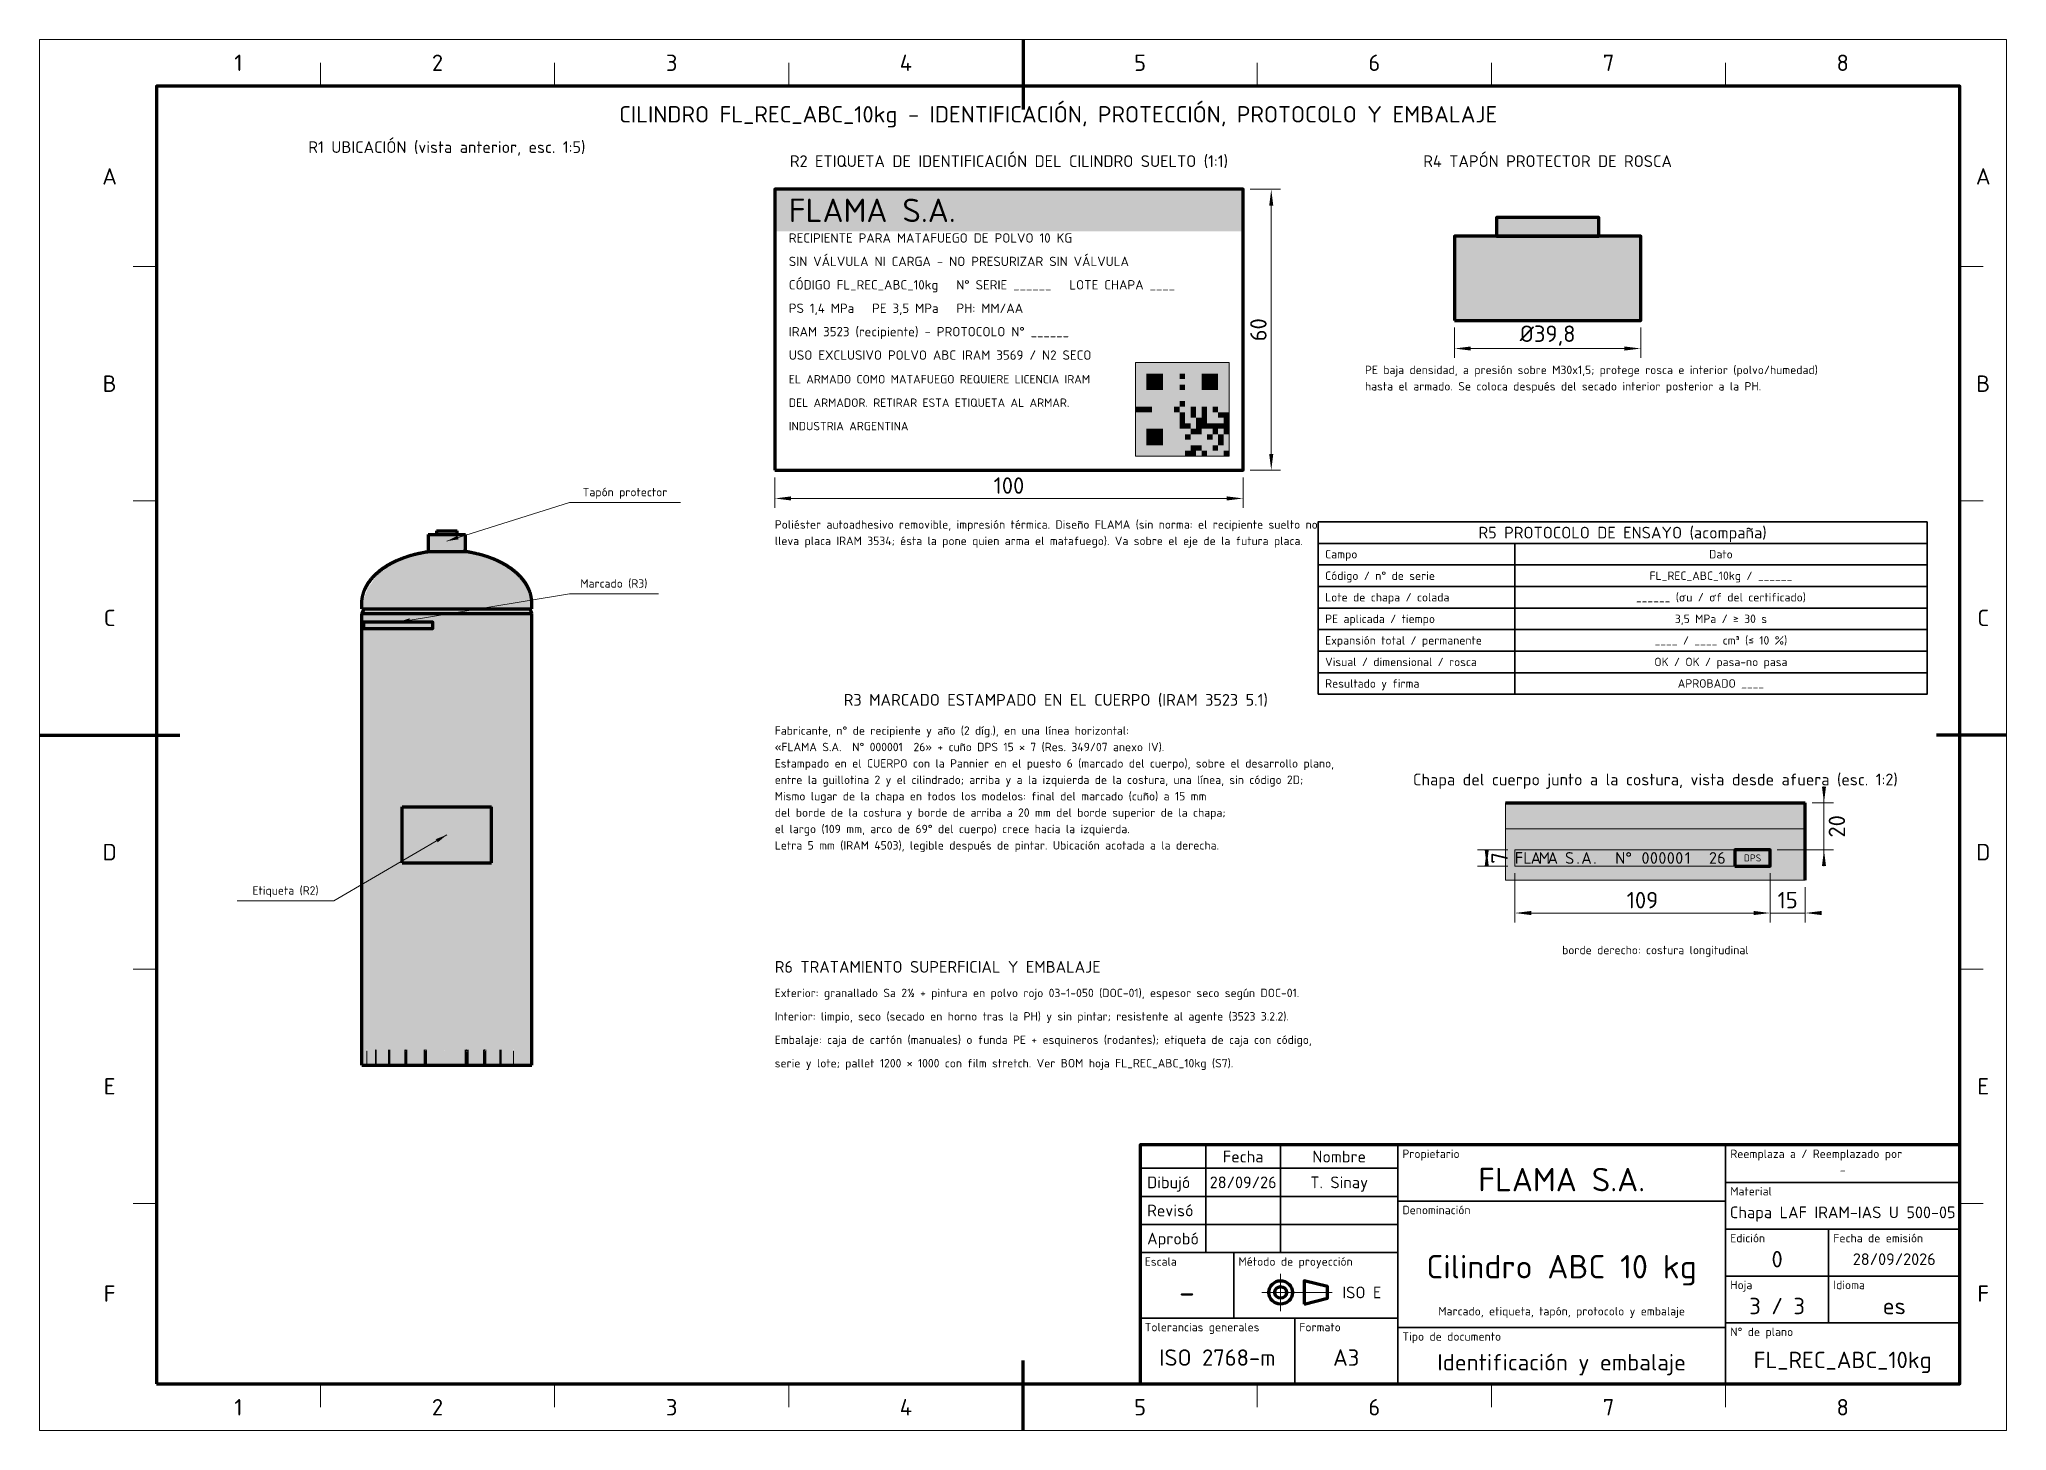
# Paper-space layout 'Hoja3_Identificacion' of a CAD drawing. Header units: millimetres. Extents: x 0 to 420, y 0 to 297.
# The model-space entities are those that its viewports show. They can reach past a viewport. Long polylines and large blocks are cut down to what shows.
import ezdxf
from ezdxf.enums import TextEntityAlignment as Align

# ---------------------------------------------------------------- set-up
doc = ezdxf.new("R2010")
doc.units = ezdxf.units.MM
doc.linetypes.add('IRAM-F-TRAZO-PUNTO', pattern=[20, 15, -2, 1, -2])
for name, color, linetype, lineweight in [('01-VISIBLE', 7, 'CONTINUOUS', 70), ('03-EJE', 1, 'IRAM-F-TRAZO-PUNTO', 18), ('04-COTA', 3, 'CONTINUOUS', 18), ('06-TEXTO', 7, 'CONTINUOUS', 25), ('07-RECUADRO', 7, 'CONTINUOUS', 70), ('08-FINA', 5, 'CONTINUOUS', 18), ('10-ROTULO', 7, 'CONTINUOUS', 35), ('11-TEXTO-ROTULO', 7, 'CONTINUOUS', 25), ('13-GRAFICA', 30, 'CONTINUOUS', 18)]:
    doc.layers.add(name, color=color, linetype=linetype, lineweight=lineweight)
doc.styles.add('ISO3098', font='isocpeur.ttf')
doc.dimstyles.new('FLAMA-IRAM', dxfattribs={"dimtxt": 3.5, "dimasz": 3.5, "dimexe": 2, "dimexo": 1.5, "dimgap": 1, "dimtad": 1, "dimdec": 1, "dimtxsty": 'ISO3098', "dimblk": 'IRAM_FLECHA', "dimblk1": 'IRAM_FLECHA', "dimblk2": 'IRAM_FLECHA', "dimcen": 2.5, "dimclrd": 256, "dimclre": 256, "dimclrt": 256, "dimazin": 3, "dimtfac": 1, "dimtmove": 0, "dimatfit": 3, "dimlwd": 18, "dimlwe": 18})

psp = doc.layouts.new('Hoja3_Identificacion')

msp = doc.modelspace()

# ---------------------------------------------------------------- texts
at = {"layer": '06-TEXTO', "style": 'ISO3098'}
for s, height, p in [('1', 3.5, (1176.5, 292)), ('2', 3.5, (1219, 292)), ('3', 3.5, (1269, 292)), ('4', 3.5, (1319, 292)), ('5', 3.5, (1369, 292)), ('6', 3.5, (1419, 292)), ('7', 3.5, (1469, 292)), ('8', 3.5, (1519, 292)), ('CILINDRO FL_REC_ABC_10kg - IDENTIFICACIÓN, PROTECCIÓN, PROTOCOLO Y EMBALAJE', 3.5, (1351.5, 281)), ('R1 UBICACIÓN (vista anterior, esc. 1:5)', 2.5, (1221, 274)), ('R2 ETIQUETA DE IDENTIFICACIÓN DEL CILINDRO SUELTO (1:1)', 2.5, (1341, 271)), ('R4 TAPÓN PROTECTOR DE ROSCA', 2.5, (1456, 271)), ('A', 3.5, (1149, 267.75)), ('A', 3.5, (1549, 267.75)), ('B', 3.5, (1149, 223.5)), ('B', 3.5, (1549, 223.5)), ('R5 PROTOCOLO DE ENSAYO (acompaña)', 2.5, (1472, 191.7)), ('Dato', 1.8, (1493, 187.1)), ('FL_REC_ABC_10kg / ______', 1.8, (1493, 182.5)), ('______ (σu / σf del certificado)', 1.8, (1493, 177.9)), ('C', 3.5, (1149, 173.5)), ('3,5 MPa / ≥ 30 s', 1.8, (1493, 173.3)), ('C', 3.5, (1549, 173.5)), ('____ / ____ cm³ (≤ 10 %)', 1.8, (1493, 168.7)), ('OK / OK / pasa-no pasa', 1.8, (1493, 164.1)), ('APROBADO ____', 1.8, (1493, 159.5)), ('R3 MARCADO ESTAMPADO EN EL CUERPO (IRAM 3523 5.1)', 2.5, (1351, 156)), ('D', 3.5, (1149, 123.5)), ('D', 3.5, (1549, 123.5)), ('E', 3.5, (1149, 73.5)), ('E', 3.5, (1549, 73.5)), ('F', 3.5, (1149, 29.25)), ('F', 3.5, (1549, 29.25)), ('1', 3.5, (1176.5, 5)), ('2', 3.5, (1219, 5)), ('3', 3.5, (1269, 5)), ('4', 3.5, (1319, 5)), ('5', 3.5, (1369, 5)), ('6', 3.5, (1419, 5)), ('7', 3.5, (1469, 5)), ('8', 3.5, (1519, 5))]:
    msp.add_text(s, height=height, dxfattribs=at).set_placement(p, align=Align.MIDDLE_CENTER)
for s, height, p in [('PE baja densidad, a presión sobre M30x1,5; protege rosca e interior (polvo/humedad)', 1.8, (1417, 225)), ('hasta el armado. Se coloca después del secado interior posterior a la PH.', 1.8, (1417, 221.5)), ('Poliéster autoadhesivo removible, impresión térmica. Diseño FLAMA (sin norma: el recipiente suelto no', 1.8, (1291, 192)), ('lleva placa IRAM 3534; ésta la pone quien arma el matafuego). Va sobre el eje de la futura placa.', 1.8, (1291, 188.5)), ('«FLAMA S.A.  N° 000001  26» + cuño DPS 15 × 7 (Res. 349/07 anexo IV).', 1.8, (1291, 144.5)), ('Fabricante, n° de recipiente y año (2 díg.), en una línea horizontal:', 1.8, (1291, 148)), ('Estampado en el CUERPO con la Pannier en el puesto 6 (marcado del cuerpo), sobre el desarrollo plano,', 1.8, (1291, 141)), ('entre la guillotina 2 y el cilindrado; arriba y a la izquierda de la costura, una línea, sin código 2D;', 1.8, (1291, 137.5)), ('Mismo lugar de la chapa en todos los modelos: final del marcado (cuño) a 15 mm', 1.8, (1291, 134)), ('del borde de la costura y borde de arriba a 20 mm del borde superior de la chapa;', 1.8, (1291, 130.5)), ('el largo (109 mm, arco de 69° del cuerpo) crece hacia la izquierda.', 1.8, (1291, 127)), ('Letra 5 mm (IRAM 4503), legible después de pintar. Ubicación acotada a la derecha.', 1.8, (1291, 123.5)), ('R6 TRATAMIENTO SUPERFICIAL Y EMBALAJE', 2.5, (1291, 97)), ('Exterior: granallado Sa 2½ + pintura en polvo rojo 03-1-050 (DOC-01), espesor seco según DOC-01.', 1.8, (1291, 92)), ('Interior: limpio, seco (secado en horno tras la PH) y sin pintar; resistente al agente (3523 3.2.2).', 1.8, (1291, 87)), ('Embalaje: caja de cartón (manuales) o funda PE + esquineros (rodantes); etiqueta de caja con código,', 1.8, (1291, 82)), ('serie y lote; pallet 1200 × 1000 con film stretch. Ver BOM hoja FL_REC_ABC_10kg (S7).', 1.8, (1291, 77))]:
    msp.add_text(s, height=height, dxfattribs=at).set_placement(p, align=Align.BOTTOM_LEFT)
for s, height, p in [('Tapón protector', 1.8, (1259.03, 198.916)), ('Marcado (R3)', 1.8, (1256.654, 179.412)), ('Chapa del cuerpo junto a la costura, vista desde afuera (esc. 1:2)', 2.5, (1479, 137)), ('Etiqueta (R2)', 1.8, (1186.554, 113.876))]:
    msp.add_text(s, height=height, dxfattribs=at).set_placement(p, align=Align.BOTTOM_CENTER)
for s, p in [('Campo', (1408.5, 187.1)), ('Código / n° de serie', (1408.5, 182.5)), ('Lote de chapa / colada', (1408.5, 177.9)), ('PE aplicada / tiempo', (1408.5, 173.3)), ('Expansión total / permanente', (1408.5, 168.7)), ('Visual / dimensional / rosca', (1408.5, 164.1)), ('Resultado y firma', (1408.5, 159.5))]:
    msp.add_text(s, height=1.8, dxfattribs=at).set_placement(p, align=Align.MIDDLE_LEFT)
msp.add_text('borde derecho: costura longitudinal', height=1.8, dxfattribs=at).set_placement((1479, 103.5), align=Align.TOP_CENTER)
at = {"layer": '11-TEXTO-ROTULO', "style": 'ISO3098'}
for s, height, p in [('Fecha', 2.5, (1391, 58.5)), ('Nombre', 2.5, (1411.5, 58.5)), ('FLAMA S.A.', 5, (1459, 53.6)), ('-', 1.8, (1519, 55.6)), ('28/09/26', 2.5, (1391, 53)), ('T. Sinay', 2.5, (1411.5, 53)), ('Chapa LAF IRAM-IAS U 500-05', 2.5, (1519, 46.6)), ('0', 3.5, (1505, 36.6)), ('28/09/2026', 2.5, (1530, 36.6)), ('Cilindro ABC 10 kg', 5, (1459, 35)), ('-', 5, (1379, 29.6)), ('Marcado, etiqueta, tapón, protocolo y embalaje', 1.8, (1459, 25.5)), ('3 / 3', 3.5, (1505, 26.6)), ('es', 3.5, (1530, 26.6)), ('ISO 2768-m', 3.5, (1385.5, 15.6)), ('A3', 3.5, (1413, 15.6)), ('FL_REC_ABC_10kg', 3.5, (1519, 15.1)), ('Identificación y embalaje', 3.5, (1459, 14.6))]:
    msp.add_text(s, height=height, dxfattribs=at).set_placement(p, align=Align.MIDDLE_CENTER)
for s, p in [('Propietario', (1425, 60)), ('Reemplaza a / Reemplazado por', (1495, 60)), ('Material', (1495, 52)), ('Denominación', (1425, 48)), ('Edición', (1495, 42)), ('Fecha de emisión', (1517, 42)), ('Escala', (1370, 37)), ('Método de proyección', (1390, 37)), ('Hoja', (1495, 32)), ('Idioma', (1517, 32)), ('Tolerancias generales', (1370, 23)), ('Formato', (1403, 23)), ('Tipo de documento', (1425, 21)), ('N° de plano', (1495, 22))]:
    msp.add_text(s, height=1.8, dxfattribs=at).set_placement(p, align=Align.TOP_LEFT)
for s, p in [('Dibujó', (1370.5, 53)), ('Revisó', (1370.5, 47)), ('Aprobó', (1370.5, 41))]:
    msp.add_text(s, height=2.5, dxfattribs=at).set_placement(p, align=Align.MIDDLE_LEFT)
msp.add_text('ISO E', height=2.5, dxfattribs=at).set_placement((1420.5, 29.5), align=Align.MIDDLE_RIGHT)
at = {"layer": '13-GRAFICA', "true_color": 0xffffff, "style": 'ISO3098'}
msp.add_text('FLAMA S.A.', height=5, dxfattribs=at).set_placement((1294, 263), align=Align.TOP_LEFT)
at = {"layer": '13-GRAFICA', "style": 'ISO3098'}
for s, height, p in [('RECIPIENTE PARA MATAFUEGO DE POLVO 10 KG', 2, (1294, 253)), ('CÓDIGO FL_REC_ABC_10kg   N° SERIE ______   LOTE CHAPA ____', 2, (1294, 243)), ('PS 1,4 MPa   PE 3,5 MPa   PH: MM/AA', 2, (1294, 238)), ('IRAM 3523 (recipiente) - PROTOCOLO N° ______', 2, (1294, 233)), ('USO EXCLUSIVO POLVO ABC IRAM 3569 / N2 SECO', 2, (1294, 228)), ('DEL ARMADOR. RETIRAR ESTA ETIQUETA AL ARMAR.', 1.8, (1294, 218)), ('INDUSTRIA ARGENTINA', 1.8, (1294, 213))]:
    msp.add_text(s, height=height, dxfattribs=at).set_placement(p, align=Align.BOTTOM_LEFT)
at = {"layer": '13-GRAFICA', "true_color": 0xc81e2d, "style": 'ISO3098'}
for s, height, p in [('SIN VÁLVULA NI CARGA - NO PRESURIZAR SIN VÁLVULA', 2, (1294, 248)), ('EL ARMADO COMO MATAFUEGO REQUIERE LICENCIA IRAM', 1.8, (1294, 223))]:
    msp.add_text(s, height=height, dxfattribs=at).set_placement(p, align=Align.BOTTOM_LEFT)
at = {"layer": '13-GRAFICA', "true_color": 0x5a0a0f, "style": 'ISO3098'}
for s, height, p in [('F', 2.5, (1449.9, 122.25)), ('L', 2.5, (1451.7, 122.25)), ('A', 2.5, (1453.5, 122.25)), ('M', 2.5, (1455.3, 122.25)), ('A', 2.5, (1457.1, 122.25)), ('S', 2.5, (1460.7, 122.25)), ('A', 2.5, (1464.3, 122.25)), ('N', 2.5, (1471.5, 122.25)), ('°', 2.5, (1473.3, 122.25)), ('0', 2.5, (1476.9, 122.25)), ('0', 2.5, (1478.7, 122.25)), ('0', 2.5, (1480.5, 122.25)), ('0', 2.5, (1482.3, 122.25)), ('0', 2.5, (1484.1, 122.25)), ('1', 2.5, (1485.9, 122.25)), ('2', 2.5, (1491.3, 122.25)), ('6', 2.5, (1493.1, 122.25)), ('DPS', 1.5, (1499.75, 122.25)), ('.', 2.5, (1462.5, 122.25)), ('.', 2.5, (1466.1, 122.25))]:
    msp.add_text(s, height=height, dxfattribs=at).set_placement(p, align=Align.MIDDLE_CENTER)

# ---------------------------------------------------------------- blocks, each defined once
blk = doc.blocks.new('IRAM_FLECHA')
blk.add_solid([(0, 0), (-1, 0.125), (-1, -0.125)])

# ---------------------------------------------------------------- dimensions: what is measured, and where the dimension line sits
at = {"layer": '04-COTA'}
for base, p1, p2, override in [((1397, 205), (1391, 205), (1391, 265), {"dimlfac": 1}), ((1515, 134), (1511, 134), (1503.5, 124), {"dimlfac": 2}), ((1443, 124), (1449, 124), (1449, 120.5), {"dimlfac": 2})]:
    msp.add_linear_dim(base=base, p1=p1, p2=p2, angle=90, dimstyle='FLAMA-IRAM', override=override, dxfattribs=at).render()
for base, p1, p2, override in [((1436.1, 231), (1436.1, 237), (1475.9, 237), {"dimlfac": 1, "dimpost": '%%c<>'}), ((1291, 199), (1291, 205), (1391, 205), {"dimlfac": 1}), ((1449, 110.5), (1449, 120.5), (1503.5, 120.5), {"dimlfac": 2}), ((1503.5, 110.5), (1503.5, 120.5), (1511, 117.5), {"dimlfac": 2})]:
    msp.add_linear_dim(base=base, p1=p1, p2=p2, dimstyle='FLAMA-IRAM', override=override, dxfattribs=at).render()

# ---------------------------------------------------------------- hatches: boundary and pattern name
at = {"layer": '08-FINA'}
h = msp.add_hatch(color=7, dxfattribs=at)
h.dxf.hatch_style = 1
h.paths.add_polyline_path([(1221, 189.893), (1223.505, 190.262), (1223.265, 191.025)])
h = msp.add_hatch(color=7, dxfattribs=at)
h.dxf.hatch_style = 1
h.paths.add_polyline_path([(1210.621, 172.612), (1213.153, 172.623), (1213.023, 173.412)])
h = msp.add_hatch(color=7, dxfattribs=at)
h.dxf.hatch_style = 1
h.paths.add_polyline_path([(1221, 127.186), (1218.64, 126.27), (1219.043, 125.579)])
at = {"layer": '13-GRAFICA', "true_color": 0xc81e2d}
h = msp.add_hatch(color=7, dxfattribs=at)
h.dxf.hatch_style = 1
h.paths.add_polyline_path([(1391, 256), (1391, 265), (1291, 265), (1291, 256)])
at = {"layer": '13-GRAFICA', "true_color": 0xffd200}
h = msp.add_hatch(color=7, dxfattribs=at)
h.dxf.hatch_style = 1
h.paths.add_polyline_path([(1466.945, 255), (1466.945, 259), (1445.055, 259), (1445.055, 255)])
h = msp.add_hatch(color=7, dxfattribs=at)
h.dxf.hatch_style = 1
h.paths.add_polyline_path([(1475.9, 237), (1475.9, 255), (1436.1, 255), (1436.1, 237)])
at = {"layer": '13-GRAFICA', "true_color": 0xffffff}
h = msp.add_hatch(color=7, dxfattribs=at)
h.dxf.hatch_style = 1
h.paths.add_polyline_path([(1388, 208), (1388, 228), (1368, 228), (1368, 208)])
at = {"layer": '13-GRAFICA', "true_color": 0x191919}
h = msp.add_hatch(color=7, dxfattribs=at)
h.dxf.hatch_style = 1
h.paths.add_polyline_path([(1368, 228), (1369.176, 228), (1369.176, 226.824), (1369.176, 220.941), (1369.176, 219.765), (1368, 219.765)])
h = msp.add_hatch(color=7, dxfattribs=at)
h.dxf.hatch_style = 1
h.paths.add_polyline_path([(1375.059, 228), (1375.059, 226.824), (1369.176, 226.824), (1369.176, 228)])
h = msp.add_hatch(color=7, dxfattribs=at)
h.dxf.hatch_style = 1
h.paths.add_polyline_path([(1376.235, 228), (1376.235, 219.765), (1375.059, 219.765), (1375.059, 220.941), (1375.059, 226.824), (1375.059, 228)])
h = msp.add_hatch(color=7, dxfattribs=at)
h.dxf.hatch_style = 1
h.paths.add_polyline_path([(1379.765, 228), (1380.941, 228), (1380.941, 226.824), (1380.941, 220.941), (1380.941, 219.765), (1379.765, 219.765)])
h = msp.add_hatch(color=7, dxfattribs=at)
h.dxf.hatch_style = 1
h.paths.add_polyline_path([(1386.824, 228), (1386.824, 226.824), (1380.941, 226.824), (1380.941, 228)])
h = msp.add_hatch(color=7, dxfattribs=at)
h.dxf.hatch_style = 1
h.paths.add_polyline_path([(1388, 228), (1388, 219.765), (1386.824, 219.765), (1386.824, 220.941), (1386.824, 226.824), (1386.824, 228)])
h = msp.add_hatch(color=7, dxfattribs=at)
h.dxf.hatch_style = 1
h.paths.add_polyline_path([(1373.882, 222.118), (1370.353, 222.118), (1370.353, 225.647), (1373.882, 225.647)])
h = msp.add_hatch(color=7, dxfattribs=at)
h.dxf.hatch_style = 1
h.paths.add_polyline_path([(1378.588, 224.471), (1378.588, 225.647), (1377.412, 225.647), (1377.412, 224.471)])
h = msp.add_hatch(color=7, dxfattribs=at)
h.dxf.hatch_style = 1
h.paths.add_polyline_path([(1378.588, 222.118), (1378.588, 223.294), (1377.412, 223.294), (1377.412, 222.118)])
h = msp.add_hatch(color=7, dxfattribs=at)
h.dxf.hatch_style = 1
h.paths.add_polyline_path([(1385.647, 222.118), (1382.118, 222.118), (1382.118, 225.647), (1385.647, 225.647)])
h = msp.add_hatch(color=7, dxfattribs=at)
h.dxf.hatch_style = 1
h.paths.add_polyline_path([(1369.176, 217.412), (1369.176, 218.588), (1368, 218.588), (1368, 217.412)])
h = msp.add_hatch(color=7, dxfattribs=at)
h.dxf.hatch_style = 1
h.paths.add_polyline_path([(1369.176, 219.765), (1369.176, 220.941), (1375.059, 220.941), (1375.059, 219.765)])
h = msp.add_hatch(color=7, dxfattribs=at)
h.dxf.hatch_style = 1
h.paths.add_polyline_path([(1370.353, 217.412), (1370.353, 218.588), (1369.176, 218.588), (1369.176, 217.412)])
h = msp.add_hatch(color=7, dxfattribs=at)
h.dxf.hatch_style = 1
h.paths.add_polyline_path([(1371.529, 217.412), (1371.529, 218.588), (1370.353, 218.588), (1370.353, 217.412)])
h = msp.add_hatch(color=7, dxfattribs=at)
h.dxf.hatch_style = 1
h.paths.add_polyline_path([(1377.412, 217.412), (1377.412, 218.588), (1376.235, 218.588), (1376.235, 217.412)])
h = msp.add_hatch(color=7, dxfattribs=at)
h.dxf.hatch_style = 1
h.paths.add_polyline_path([(1378.588, 218.588), (1378.588, 219.765), (1377.412, 219.765), (1377.412, 218.588)])
h = msp.add_hatch(color=7, dxfattribs=at)
h.dxf.hatch_style = 1
h.paths.add_polyline_path([(1380.941, 217.412), (1380.941, 218.588), (1379.765, 218.588), (1379.765, 217.412)])
h = msp.add_hatch(color=7, dxfattribs=at)
h.dxf.hatch_style = 1
h.paths.add_polyline_path([(1380.941, 219.765), (1380.941, 220.941), (1386.824, 220.941), (1386.824, 219.765)])
h = msp.add_hatch(color=7, dxfattribs=at)
h.dxf.hatch_style = 1
h.paths.add_polyline_path([(1383.294, 217.412), (1383.294, 218.588), (1382.118, 218.588), (1382.118, 217.412)])
h = msp.add_hatch(color=7, dxfattribs=at)
h.dxf.hatch_style = 1
h.paths.add_polyline_path([(1385.647, 217.412), (1385.647, 218.588), (1384.471, 218.588), (1384.471, 217.412)])
h = msp.add_hatch(color=7, dxfattribs=at)
h.dxf.hatch_style = 1
h.paths.add_polyline_path([(1368, 216.235), (1369.176, 216.235), (1369.176, 215.059), (1369.176, 209.176), (1369.176, 208), (1368, 208)])
h = msp.add_hatch(color=7, dxfattribs=at)
h.dxf.hatch_style = 1
h.paths.add_polyline_path([(1375.059, 216.235), (1375.059, 215.059), (1369.176, 215.059), (1369.176, 216.235)])
h = msp.add_hatch(color=7, dxfattribs=at)
h.dxf.hatch_style = 1
h.paths.add_polyline_path([(1376.235, 216.235), (1376.235, 208), (1375.059, 208), (1375.059, 209.176), (1375.059, 215.059), (1375.059, 216.235)])
h = msp.add_hatch(color=7, dxfattribs=at)
h.dxf.hatch_style = 1
h.paths.add_polyline_path([(1378.588, 216.235), (1378.588, 217.412), (1377.412, 217.412), (1377.412, 216.235)])
h = msp.add_hatch(color=7, dxfattribs=at)
h.dxf.hatch_style = 1
h.paths.add_polyline_path([(1378.588, 215.059), (1378.588, 216.235), (1377.412, 216.235), (1377.412, 215.059)])
h = msp.add_hatch(color=7, dxfattribs=at)
h.dxf.hatch_style = 1
h.paths.add_polyline_path([(1378.588, 213.882), (1378.588, 215.059), (1377.412, 215.059), (1377.412, 213.882)])
h = msp.add_hatch(color=7, dxfattribs=at)
h.dxf.hatch_style = 1
h.paths.add_polyline_path([(1379.765, 213.882), (1379.765, 215.059), (1378.588, 215.059), (1378.588, 213.882)])
h = msp.add_hatch(color=7, dxfattribs=at)
h.dxf.hatch_style = 1
h.paths.add_polyline_path([(1380.941, 216.235), (1380.941, 217.412), (1379.765, 217.412), (1379.765, 216.235)])
h = msp.add_hatch(color=7, dxfattribs=at)
h.dxf.hatch_style = 1
h.paths.add_polyline_path([(1382.118, 215.059), (1382.118, 216.235), (1380.941, 216.235), (1380.941, 215.059)])
h = msp.add_hatch(color=7, dxfattribs=at)
h.dxf.hatch_style = 1
h.paths.add_polyline_path([(1382.118, 213.882), (1382.118, 215.059), (1380.941, 215.059), (1380.941, 213.882)])
h = msp.add_hatch(color=7, dxfattribs=at)
h.dxf.hatch_style = 1
h.paths.add_polyline_path([(1383.294, 216.235), (1383.294, 217.412), (1382.118, 217.412), (1382.118, 216.235)])
h = msp.add_hatch(color=7, dxfattribs=at)
h.dxf.hatch_style = 1
h.paths.add_polyline_path([(1383.294, 215.059), (1383.294, 216.235), (1382.118, 216.235), (1382.118, 215.059)])
h = msp.add_hatch(color=7, dxfattribs=at)
h.dxf.hatch_style = 1
h.paths.add_polyline_path([(1383.294, 213.882), (1383.294, 215.059), (1382.118, 215.059), (1382.118, 213.882)])
h = msp.add_hatch(color=7, dxfattribs=at)
h.dxf.hatch_style = 1
h.paths.add_polyline_path([(1384.471, 213.882), (1384.471, 215.059), (1383.294, 215.059), (1383.294, 213.882)])
h = msp.add_hatch(color=7, dxfattribs=at)
h.dxf.hatch_style = 1
h.paths.add_polyline_path([(1385.647, 213.882), (1385.647, 215.059), (1384.471, 215.059), (1384.471, 213.882)])
h = msp.add_hatch(color=7, dxfattribs=at)
h.dxf.hatch_style = 1
h.paths.add_polyline_path([(1386.824, 216.235), (1386.824, 217.412), (1385.647, 217.412), (1385.647, 216.235)])
h = msp.add_hatch(color=7, dxfattribs=at)
h.dxf.hatch_style = 1
h.paths.add_polyline_path([(1386.824, 213.882), (1386.824, 215.059), (1385.647, 215.059), (1385.647, 213.882)])
h = msp.add_hatch(color=7, dxfattribs=at)
h.dxf.hatch_style = 1
h.paths.add_polyline_path([(1388, 216.235), (1388, 217.412), (1386.824, 217.412), (1386.824, 216.235)])
h = msp.add_hatch(color=7, dxfattribs=at)
h.dxf.hatch_style = 1
h.paths.add_polyline_path([(1388, 215.059), (1388, 216.235), (1386.824, 216.235), (1386.824, 215.059)])
h = msp.add_hatch(color=7, dxfattribs=at)
h.dxf.hatch_style = 1
h.paths.add_polyline_path([(1388, 213.882), (1388, 215.059), (1386.824, 215.059), (1386.824, 213.882)])
h = msp.add_hatch(color=7, dxfattribs=at)
h.dxf.hatch_style = 1
h.paths.add_polyline_path([(1373.882, 210.353), (1370.353, 210.353), (1370.353, 213.882), (1373.882, 213.882)])
h = msp.add_hatch(color=7, dxfattribs=at)
h.dxf.hatch_style = 1
h.paths.add_polyline_path([(1379.765, 211.529), (1379.765, 212.706), (1378.588, 212.706), (1378.588, 211.529)])
h = msp.add_hatch(color=7, dxfattribs=at)
h.dxf.hatch_style = 1
h.paths.add_polyline_path([(1380.941, 212.706), (1380.941, 213.882), (1379.765, 213.882), (1379.765, 212.706)])
h = msp.add_hatch(color=7, dxfattribs=at)
h.dxf.hatch_style = 1
h.paths.add_polyline_path([(1380.941, 209.176), (1380.941, 210.353), (1379.765, 210.353), (1379.765, 209.176)])
h = msp.add_hatch(color=7, dxfattribs=at)
h.dxf.hatch_style = 1
h.paths.add_polyline_path([(1382.118, 212.706), (1382.118, 213.882), (1380.941, 213.882), (1380.941, 212.706)])
h = msp.add_hatch(color=7, dxfattribs=at)
h.dxf.hatch_style = 1
h.paths.add_polyline_path([(1382.118, 209.176), (1382.118, 210.353), (1380.941, 210.353), (1380.941, 209.176)])
h = msp.add_hatch(color=7, dxfattribs=at)
h.dxf.hatch_style = 1
h.paths.add_polyline_path([(1384.471, 211.529), (1384.471, 212.706), (1383.294, 212.706), (1383.294, 211.529)])
h = msp.add_hatch(color=7, dxfattribs=at)
h.dxf.hatch_style = 1
h.paths.add_polyline_path([(1385.647, 212.706), (1385.647, 213.882), (1384.471, 213.882), (1384.471, 212.706)])
h = msp.add_hatch(color=7, dxfattribs=at)
h.dxf.hatch_style = 1
h.paths.add_polyline_path([(1385.647, 209.176), (1385.647, 210.353), (1384.471, 210.353), (1384.471, 209.176)])
h = msp.add_hatch(color=7, dxfattribs=at)
h.dxf.hatch_style = 1
h.paths.add_polyline_path([(1386.824, 211.529), (1386.824, 212.706), (1385.647, 212.706), (1385.647, 211.529)])
h = msp.add_hatch(color=7, dxfattribs=at)
h.dxf.hatch_style = 1
h.paths.add_polyline_path([(1386.824, 210.353), (1386.824, 211.529), (1385.647, 211.529), (1385.647, 210.353)])
h = msp.add_hatch(color=7, dxfattribs=at)
h.dxf.hatch_style = 1
h.paths.add_polyline_path([(1388, 212.706), (1388, 213.882), (1386.824, 213.882), (1386.824, 212.706)])
h = msp.add_hatch(color=7, dxfattribs=at)
h.dxf.hatch_style = 1
h.paths.add_polyline_path([(1369.176, 208), (1369.176, 209.176), (1375.059, 209.176), (1375.059, 208)])
h = msp.add_hatch(color=7, dxfattribs=at)
h.dxf.hatch_style = 1
h.paths.add_polyline_path([(1379.765, 208), (1379.765, 209.176), (1378.588, 209.176), (1378.588, 208)])
h = msp.add_hatch(color=7, dxfattribs=at)
h.dxf.hatch_style = 1
h.paths.add_polyline_path([(1380.941, 208), (1380.941, 209.176), (1379.765, 209.176), (1379.765, 208)])
h = msp.add_hatch(color=7, dxfattribs=at)
h.dxf.hatch_style = 1
h.paths.add_polyline_path([(1383.294, 208), (1383.294, 209.176), (1382.118, 209.176), (1382.118, 208)])
h = msp.add_hatch(color=7, dxfattribs=at)
h.dxf.hatch_style = 1
h.paths.add_polyline_path([(1388, 208), (1388, 209.176), (1386.824, 209.176), (1386.824, 208)])
at = {"layer": '13-GRAFICA', "true_color": 0xffd200}
h = msp.add_hatch(color=7, dxfattribs=at)
h.dxf.hatch_style = 1
h.paths.add_polyline_path([(1217.03, 187.7), (1217.03, 191.3), (1218.83, 191.3), (1218.83, 192.1), (1223.23, 192.1), (1223.23, 191.3), (1225.03, 191.3), (1225.03, 187.7)])
at = {"layer": '13-GRAFICA', "true_color": 0xb21820}
h = msp.add_hatch(color=7, dxfattribs=at)
h.dxf.hatch_style = 1
h.paths.add_polyline_path([(1202.83, 175.4), (1202.83, 176.7), (1202.93, 176.7), (1202.93, 176.9), (1203.03, 176.9), (1203.13, 177.5), (1203.23, 177.5), (1203.23, 177.7), (1203.33, 177.7), (1203.33, 178), (1203.43, 178), (1203.53, 178.5), (1203.63, 178.5), (1203.63, 178.7), (1203.73, 178.7), (1203.73, 179), (1203.83, 179), (1203.83, 179.2), (1203.93, 179.2), (1204.03, 179.8), (1204.23, 179.9), (1204.23, 180.1), (1204.43, 180.2), (1204.43, 180.4), (1204.63, 180.5), (1204.63, 180.7), (1204.93, 180.9), (1204.93, 181.1), (1205.13, 181.2), (1205.13, 181.4), (1205.33, 181.5), (1205.33, 181.7), (1205.63, 181.9), (1205.63, 182.1), (1205.83, 182.2), (1205.83, 182.4), (1205.93, 182.4), (1206.13, 182.7), (1206.33, 182.7), (1206.53, 183), (1206.73, 183), (1206.93, 183.3), (1207.13, 183.3), (1207.33, 183.6), (1207.53, 183.6), (1207.73, 183.9), (1207.93, 183.9), (1208.13, 184.2), (1208.33, 184.2), (1208.53, 184.5), (1208.73, 184.5), (1208.93, 184.8), (1209.13, 184.8), (1209.13, 184.9), (1209.23, 184.9), (1209.33, 185.1), (1209.53, 185.1), (1209.63, 185.3), (1209.93, 185.3), (1209.93, 185.4), (1210.13, 185.4), (1210.13, 185.5), (1211.03, 185.7), (1211.03, 185.8), (1211.23, 185.8), (1211.23, 185.9), (1212.13, 186.1), (1212.13, 186.2), (1212.33, 186.2), (1212.33, 186.3), (1213.23, 186.5), (1213.23, 186.6), (1213.43, 186.6), (1213.43, 186.7), (1214.33, 186.9), (1214.33, 187), (1214.83, 187.1), (1214.83, 187.2), (1215.13, 187.2), (1215.13, 187.3), (1215.63, 187.3), (1215.63, 187.4), (1216.13, 187.4), (1216.13, 187.5), (1216.73, 187.5), (1216.73, 187.6), (1225.33, 187.6), (1225.33, 187.5), (1225.93, 187.5), (1225.93, 187.4), (1227.03, 187.3), (1227.03, 187.2), (1227.83, 187.1), (1227.83, 187), (1228.13, 187), (1228.13, 186.9), (1228.93, 186.8), (1228.93, 186.7), (1229.23, 186.7), (1229.23, 186.6), (1229.63, 186.6), (1229.63, 186.5), (1230.13, 186.4), (1230.13, 186.3), (1230.33, 186.3), (1230.33, 186.2), (1230.53, 186.2), (1230.53, 186.1), (1230.83, 186.1), (1230.83, 186), (1231.33, 185.9), (1231.33, 185.8), (1231.53, 185.8), (1231.53, 185.7), (1231.73, 185.7), (1231.73, 185.6), (1232.03, 185.6), (1232.03, 185.5), (1232.23, 185.5), (1232.23, 185.4), (1232.43, 185.4), (1232.43, 185.3), (1232.73, 185.3), (1232.83, 185.1), (1233.23, 185), (1233.33, 184.8), (1233.53, 184.8), (1233.63, 184.6), (1234.03, 184.5), (1234.03, 184.4), (1234.33, 184.3), (1234.43, 184.1), (1234.83, 184), (1234.83, 183.9), (1234.93, 183.9), (1235.23, 183.5), (1235.43, 183.5), (1235.93, 182.9), (1236.13, 182.9), (1236.13, 182.8), (1236.83, 182.2), (1236.83, 182), (1237.43, 181.5), (1237.43, 181.3), (1237.53, 181.3), (1237.63, 181), (1237.83, 180.9), (1237.93, 180.5), (1238.13, 180.4), (1238.23, 180), (1238.43, 179.9), (1238.63, 179), (1238.73, 179), (1238.83, 178.5), (1238.93, 178.5), (1239.03, 177.2), (1239.13, 177.2), (1239.13, 175.4)])
h = msp.add_hatch(color=7, dxfattribs=at)
h.dxf.hatch_style = 1
h.paths.add_polyline_path([(1217.03, 187.6), (1217.03, 187.7), (1224.93, 187.7), (1224.93, 187.6)])
h = msp.add_hatch(color=7, dxfattribs=at)
h.dxf.hatch_style = 1
h.paths.add_polyline_path([(1239.23, 175.1), (1239.23, 174.7), (1239.13, 174.7), (1239.13, 174.6), (1202.83, 174.6), (1202.83, 174.7), (1202.73, 174.7), (1202.73, 175.1), (1202.83, 175.1), (1202.83, 175.2), (1239.13, 175.2), (1239.13, 175.1)])
h = msp.add_hatch(color=7, dxfattribs=at)
h.dxf.hatch_style = 1
h.paths.add_polyline_path([(1202.93, 174.5), (1202.93, 174.6), (1203.83, 174.6), (1203.83, 81.3), (1203.83, 81.1), (1203.83, 78), (1202.83, 78), (1202.83, 174.5)])
h = msp.add_hatch(color=7, dxfattribs=at)
h.dxf.hatch_style = 1
h.paths.add_polyline_path([(1203.23, 175.4), (1238.73, 175.4), (1238.73, 175.3), (1238.83, 175.3), (1238.83, 175.2), (1203.23, 175.2)])
h = msp.add_hatch(color=7, dxfattribs=at)
h.dxf.hatch_style = 1
h.paths.add_polyline_path([(1204.03, 174.6), (1204.03, 81.3), (1203.83, 81.3), (1203.83, 174.6)])
h = msp.add_hatch(color=7, dxfattribs=at)
h.dxf.hatch_style = 1
h.paths.add_polyline_path([(1205.63, 174.6), (1205.63, 81.3), (1205.63, 78), (1204.03, 78), (1204.03, 81.1), (1204.03, 81.3), (1204.03, 174.6)])
h = msp.add_hatch(color=7, dxfattribs=at)
h.dxf.hatch_style = 1
h.paths.add_polyline_path([(1206.03, 174.6), (1206.03, 81.3), (1205.83, 81.3), (1205.83, 81.4), (1205.63, 81.3), (1205.63, 174.6)])
h = msp.add_hatch(color=7, dxfattribs=at)
h.dxf.hatch_style = 1
h.paths.add_polyline_path([(1208.43, 174.6), (1208.43, 81.3), (1208.43, 81.1), (1208.43, 78), (1206.03, 78), (1206.03, 81.1), (1206.03, 81.3), (1206.03, 174.6)])
h = msp.add_hatch(color=7, dxfattribs=at)
h.dxf.hatch_style = 1
h.paths.add_polyline_path([(1208.93, 174.6), (1208.93, 81.3), (1208.43, 81.3), (1208.43, 174.6)])
h = msp.add_hatch(color=7, dxfattribs=at)
h.dxf.hatch_style = 1
h.paths.add_polyline_path([(1211.43, 174.6), (1211.43, 133.2), (1211.43, 121.2), (1211.43, 78), (1208.93, 78), (1208.93, 81.1), (1208.93, 81.3), (1208.93, 174.6)])
h = msp.add_hatch(color=7, dxfattribs=at)
h.dxf.hatch_style = 1
h.paths.add_polyline_path([(1211.93, 174.6), (1211.93, 133.2), (1211.43, 133.2), (1211.43, 174.6)])
h = msp.add_hatch(color=7, dxfattribs=at)
h.dxf.hatch_style = 1
h.paths.add_polyline_path([(1212.53, 174.6), (1212.53, 133.2), (1211.93, 133.2), (1211.93, 174.6)])
h = msp.add_hatch(color=7, dxfattribs=at)
h.dxf.hatch_style = 1
h.paths.add_polyline_path([(1216.03, 174.6), (1216.03, 133.2), (1212.53, 133.2), (1212.53, 174.6)])
h = msp.add_hatch(color=7, dxfattribs=at)
h.dxf.hatch_style = 1
h.paths.add_polyline_path([(1216.73, 174.6), (1216.73, 133.2), (1216.03, 133.2), (1216.03, 174.6)])
h = msp.add_hatch(color=7, dxfattribs=at)
h.dxf.hatch_style = 1
h.paths.add_polyline_path([(1224.83, 174.6), (1224.83, 133.2), (1221.33, 133.2), (1221.33, 174.2), (1220.73, 174.2), (1220.73, 133.2), (1216.73, 133.2), (1216.73, 174.6)])
h = msp.add_hatch(color=7, dxfattribs=at)
h.dxf.hatch_style = 1
h.paths.add_polyline_path([(1220.73, 133.2), (1220.73, 174.2), (1221.33, 174.2), (1221.33, 133.2)])
h = msp.add_hatch(color=7, dxfattribs=at)
h.dxf.hatch_style = 1
h.paths.add_polyline_path([(1225.63, 174.6), (1225.63, 133.2), (1224.83, 133.2), (1224.83, 174.6)])
h = msp.add_hatch(color=7, dxfattribs=at)
h.dxf.hatch_style = 1
h.paths.add_polyline_path([(1228.73, 174.6), (1228.73, 133.2), (1225.63, 133.2), (1225.63, 174.6)])
h = msp.add_hatch(color=7, dxfattribs=at)
h.dxf.hatch_style = 1
h.paths.add_polyline_path([(1229.43, 174.6), (1229.43, 133.2), (1228.73, 133.2), (1228.73, 174.6)])
h = msp.add_hatch(color=7, dxfattribs=at)
h.dxf.hatch_style = 1
h.paths.add_polyline_path([(1230.53, 174.6), (1230.53, 133.2), (1229.43, 133.2), (1229.43, 174.6)])
h = msp.add_hatch(color=7, dxfattribs=at)
h.dxf.hatch_style = 1
h.paths.add_polyline_path([(1232.23, 174.6), (1232.23, 81.3), (1232.23, 81.1), (1232.23, 78), (1230.53, 78), (1230.53, 121.2), (1230.53, 133.2), (1230.53, 174.6)])
h = msp.add_hatch(color=7, dxfattribs=at)
h.dxf.hatch_style = 1
h.paths.add_polyline_path([(1232.73, 174.6), (1232.73, 81.3), (1232.23, 81.3), (1232.23, 174.6)])
h = msp.add_hatch(color=7, dxfattribs=at)
h.dxf.hatch_style = 1
h.paths.add_polyline_path([(1235.13, 174.6), (1235.13, 81.3), (1235.13, 81.1), (1235.13, 78), (1232.73, 78), (1232.73, 81.1), (1232.73, 81.3), (1232.73, 174.6)])
h = msp.add_hatch(color=7, dxfattribs=at)
h.dxf.hatch_style = 1
h.paths.add_polyline_path([(1235.33, 174.6), (1235.33, 81.3), (1235.13, 81.3), (1235.13, 174.6)])
h = msp.add_hatch(color=7, dxfattribs=at)
h.dxf.hatch_style = 1
h.paths.add_polyline_path([(1239.13, 174.6), (1239.13, 78), (1235.33, 78), (1235.33, 81.1), (1235.33, 81.3), (1235.33, 174.6)])
at = {"layer": '13-GRAFICA', "true_color": 0xffffff}
h = msp.add_hatch(color=7, dxfattribs=at)
h.dxf.hatch_style = 1
h.paths.add_polyline_path([(1211.43, 121.2), (1211.43, 133.2), (1230.53, 133.2), (1230.53, 121.2)])
at = {"layer": '13-GRAFICA', "true_color": 0xc81e2d}
h = msp.add_hatch(color=7, dxfattribs=at)
h.dxf.hatch_style = 1
h.paths.add_polyline_path([(1230.53, 131.4), (1211.43, 131.4), (1211.43, 133.2), (1230.53, 133.2)])
at = {"layer": '13-GRAFICA', "true_color": 0xb21820}
h = msp.add_hatch(color=7, dxfattribs=at)
h.dxf.hatch_style = 1
h.paths.add_polyline_path([(1511, 117.5), (1511, 134), (1447, 134), (1447, 117.5)])
h = msp.add_hatch(color=7, dxfattribs=at)
h.dxf.hatch_style = 1
h.paths.add_polyline_path([(1211.43, 78), (1211.43, 121.2), (1211.93, 121.2), (1211.93, 81.3), (1211.93, 81.1), (1211.93, 78)])
h = msp.add_hatch(color=7, dxfattribs=at)
h.dxf.hatch_style = 1
h.paths.add_polyline_path([(1212.53, 121.2), (1212.53, 81.3), (1212.23, 81.3), (1212.23, 81.4), (1211.93, 81.3), (1211.93, 121.2)])
h = msp.add_hatch(color=7, dxfattribs=at)
h.dxf.hatch_style = 1
h.paths.add_polyline_path([(1212.53, 78), (1212.53, 81.1), (1212.53, 81.3), (1212.53, 121.2), (1216.03, 121.2), (1216.03, 81.3), (1216.03, 81.1), (1216.03, 78)])
h = msp.add_hatch(color=7, dxfattribs=at)
h.dxf.hatch_style = 1
h.paths.add_polyline_path([(1216.73, 121.2), (1216.73, 81.3), (1216.43, 81.3), (1216.43, 81.4), (1216.03, 81.3), (1216.03, 121.2)])
h = msp.add_hatch(color=7, dxfattribs=at)
h.dxf.hatch_style = 1
h.paths.add_polyline_path([(1216.73, 78), (1216.73, 81.1), (1216.73, 81.3), (1216.73, 121.2), (1220.73, 121.2), (1220.73, 81.4), (1220.43, 81.3), (1220.43, 81.1), (1220.73, 81), (1220.73, 78.2), (1221.33, 78.2), (1221.33, 81.1), (1221.63, 81.1), (1221.63, 81.3), (1221.33, 81.4), (1221.33, 121.2), (1224.83, 121.2), (1224.83, 81.3), (1224.83, 81.1), (1224.83, 78)])
h = msp.add_hatch(color=7, dxfattribs=at)
h.dxf.hatch_style = 1
h.paths.add_polyline_path([(1220.73, 121.2), (1221.33, 121.2), (1221.33, 81.4), (1221.63, 81.3), (1221.63, 81.1), (1221.33, 81.1), (1221.33, 78.2), (1220.73, 78.2), (1220.73, 81), (1220.63, 81), (1220.63, 81.1), (1220.43, 81.1), (1220.43, 81.3), (1220.73, 81.4)])
h = msp.add_hatch(color=7, dxfattribs=at)
h.dxf.hatch_style = 1
h.paths.add_polyline_path([(1225.63, 121.2), (1225.63, 81.3), (1225.43, 81.3), (1225.43, 81.4), (1224.83, 81.3), (1224.83, 121.2)])
h = msp.add_hatch(color=7, dxfattribs=at)
h.dxf.hatch_style = 1
h.paths.add_polyline_path([(1225.63, 78), (1225.63, 81.1), (1225.63, 81.3), (1225.63, 121.2), (1228.73, 121.2), (1228.73, 81.3), (1228.73, 81.1), (1228.73, 78)])
h = msp.add_hatch(color=7, dxfattribs=at)
h.dxf.hatch_style = 1
h.paths.add_polyline_path([(1229.43, 121.2), (1229.43, 81.3), (1229.13, 81.3), (1229.13, 81.4), (1228.93, 81.4), (1228.93, 81.3), (1228.73, 81.3), (1228.73, 121.2)])
h = msp.add_hatch(color=7, dxfattribs=at)
h.dxf.hatch_style = 1
h.paths.add_polyline_path([(1229.43, 78), (1229.43, 81.1), (1229.43, 81.3), (1229.43, 121.2), (1230.53, 121.2), (1230.53, 78)])
h = msp.add_hatch(color=7, dxfattribs=at)
h.dxf.hatch_style = 1
h.paths.add_polyline_path([(1203.83, 78), (1203.83, 81.1), (1204.03, 81.1), (1204.03, 78)])
h = msp.add_hatch(color=7, dxfattribs=at)
h.dxf.hatch_style = 1
h.paths.add_polyline_path([(1205.73, 81), (1205.63, 81.3), (1205.73, 81.3), (1205.73, 81.4), (1205.83, 81.4), (1205.83, 81.3), (1206.03, 81.3), (1206.03, 81.1)])
h = msp.add_hatch(color=7, dxfattribs=at)
h.dxf.hatch_style = 1
h.paths.add_polyline_path([(1205.63, 78), (1205.63, 81.3), (1205.73, 81), (1206.03, 81.1), (1206.03, 78)])
h = msp.add_hatch(color=7, dxfattribs=at)
h.dxf.hatch_style = 1
h.paths.add_polyline_path([(1208.43, 81.1), (1208.43, 81.3), (1208.93, 81.3), (1208.93, 81.1)])
h = msp.add_hatch(color=7, dxfattribs=at)
h.dxf.hatch_style = 1
h.paths.add_polyline_path([(1208.43, 78), (1208.43, 81.1), (1208.93, 81.1), (1208.93, 78)])
h = msp.add_hatch(color=7, dxfattribs=at)
h.dxf.hatch_style = 1
h.paths.add_polyline_path([(1212.23, 81.3), (1212.53, 81.3), (1212.53, 81.1), (1212.23, 81.1), (1212.23, 81), (1211.93, 81.1), (1211.93, 81.3), (1212.13, 81.3), (1212.13, 81.4), (1212.23, 81.4)])
h = msp.add_hatch(color=7, dxfattribs=at)
h.dxf.hatch_style = 1
h.paths.add_polyline_path([(1211.93, 78), (1211.93, 81.1), (1212.13, 81.1), (1212.13, 81), (1212.23, 81), (1212.23, 81.1), (1212.53, 81.1), (1212.53, 78)])
h = msp.add_hatch(color=7, dxfattribs=at)
h.dxf.hatch_style = 1
h.paths.add_polyline_path([(1216.43, 81.1), (1216.43, 81), (1216.03, 81.1), (1216.03, 81.3), (1216.23, 81.3), (1216.23, 81.4), (1216.73, 81.3), (1216.73, 81.1)])
h = msp.add_hatch(color=7, dxfattribs=at)
h.dxf.hatch_style = 1
h.paths.add_polyline_path([(1216.03, 78), (1216.03, 81.1), (1216.23, 81.1), (1216.23, 81), (1216.73, 81.1), (1216.73, 78)])
h = msp.add_hatch(color=7, dxfattribs=at)
h.dxf.hatch_style = 1
h.paths.add_polyline_path([(1225.43, 81), (1224.83, 81.1), (1224.83, 81.3), (1225.13, 81.3), (1225.13, 81.4), (1225.63, 81.3), (1225.63, 81.1), (1225.43, 81.1)])
h = msp.add_hatch(color=7, dxfattribs=at)
h.dxf.hatch_style = 1
h.paths.add_polyline_path([(1224.83, 78), (1224.83, 81.1), (1225.13, 81.1), (1225.13, 81), (1225.43, 81), (1225.43, 81.1), (1225.63, 81.1), (1225.63, 78)])
h = msp.add_hatch(color=7, dxfattribs=at)
h.dxf.hatch_style = 1
h.paths.add_polyline_path([(1229.13, 81), (1228.73, 81.1), (1228.73, 81.3), (1228.93, 81.3), (1228.93, 81.4), (1229.13, 81.4), (1229.13, 81.3), (1229.43, 81.3), (1229.43, 81.1), (1229.13, 81.1)])
h = msp.add_hatch(color=7, dxfattribs=at)
h.dxf.hatch_style = 1
h.paths.add_polyline_path([(1228.73, 78), (1228.73, 81.1), (1228.93, 81.1), (1228.93, 81), (1229.43, 81.1), (1229.43, 78)])
h = msp.add_hatch(color=7, dxfattribs=at)
h.dxf.hatch_style = 1
h.paths.add_polyline_path([(1232.73, 81.3), (1232.73, 81.1), (1232.23, 81.1), (1232.23, 81.3)])
h = msp.add_hatch(color=7, dxfattribs=at)
h.dxf.hatch_style = 1
h.paths.add_polyline_path([(1232.23, 78), (1232.23, 81.1), (1232.73, 81.1), (1232.73, 78)])
h = msp.add_hatch(color=7, dxfattribs=at)
h.dxf.hatch_style = 1
h.paths.add_polyline_path([(1235.13, 78), (1235.13, 81.1), (1235.33, 81.1), (1235.33, 78)])

# ---------------------------------------------------------------- linework, layer by layer
at = {"layer": '01-VISIBLE'}
for p, q in [((1217.02, 191.3), (1217.02, 187.7)), ((1218.811, 192.1), (1218.811, 191.3)), ((1223.189, 191.3), (1223.189, 192.1)), ((1224.98, 187.7), (1224.98, 191.3)), ((1224.502, 187.7), (1224.502, 187.7)), ((1202.85, 175.412), (1202.85, 176.612)), ((1239.15, 175.412), (1239.15, 176.612)), ((1203.25, 175.412), (1202.85, 174.412)), ((1202.85, 78), (1202.85, 174.412)), ((1239.15, 174.412), (1238.75, 175.412)), ((1239.15, 78), (1239.15, 174.412)), ((1211.467, 121.186), (1211.467, 133.186)), ((1230.533, 121.186), (1230.533, 133.186)), ((1447, 134), (1511, 134)), ((1511, 117.5), (1511, 134))]:
    msp.add_line(p, q, dxfattribs=at)
for points in [[(1291, 205), (1391, 205), (1391, 265), (1291, 265)], [(1445.055, 255), (1466.945, 255), (1466.945, 259), (1445.055, 259)], [(1436.1, 237), (1475.9, 237), (1475.9, 255), (1436.1, 255)], [(1203.228, 171.212), (1218.014, 171.212), (1218.014, 172.612), (1203.228, 172.612)], [(1496, 120.5), (1503.5, 120.5), (1503.5, 124), (1496, 124)], [(1404, 27), (1409, 28.25), (1409, 30.75), (1404, 32)]]:
    msp.add_lwpolyline(points, close=True, dxfattribs=at)
for points in [[(1217.02, 191.3), (1217.1, 191.3), (1217.181, 191.3), (1217.261, 191.3), (1217.342, 191.3), (1217.422, 191.3), (1217.502, 191.3), (1217.583, 191.3), (1217.663, 191.3), (1217.744, 191.3), (1217.824, 191.3), (1217.904, 191.3), (1217.985, 191.3), (1218.065, 191.3), (1218.146, 191.3), (1218.226, 191.3), (1218.306, 191.3), (1218.387, 191.3), (1218.467, 191.3), (1218.548, 191.3), (1218.628, 191.3), (1218.708, 191.3), (1218.789, 191.3), (1218.869, 191.3), (1218.95, 191.3), (1219.03, 191.3), (1219.111, 191.3), (1219.191, 191.3), (1219.271, 191.3), (1219.352, 191.3), (1219.432, 191.3), (1219.513, 191.3), (1219.593, 191.3), (1219.673, 191.3), (1219.754, 191.3), (1219.834, 191.3), (1219.915, 191.3), (1219.995, 191.3), (1220.075, 191.3), (1220.156, 191.3), (1220.236, 191.3), (1220.317, 191.3), (1220.397, 191.3), (1220.477, 191.3), (1220.558, 191.3), (1220.638, 191.3), (1220.719, 191.3), (1220.799, 191.3), (1220.879, 191.3), (1220.96, 191.3), (1221.04, 191.3), (1221.121, 191.3), (1221.201, 191.3), (1221.281, 191.3), (1221.362, 191.3), (1221.442, 191.3), (1221.523, 191.3), (1221.603, 191.3), (1221.683, 191.3), (1221.764, 191.3), (1221.844, 191.3), (1221.925, 191.3), (1222.005, 191.3), (1222.085, 191.3), (1222.166, 191.3), (1222.246, 191.3), (1222.327, 191.3), (1222.407, 191.3), (1222.487, 191.3), (1222.568, 191.3), (1222.648, 191.3), (1222.729, 191.3), (1222.809, 191.3), (1222.889, 191.3), (1222.97, 191.3), (1223.05, 191.3), (1223.131, 191.3), (1223.211, 191.3), (1223.292, 191.3), (1223.372, 191.3), (1223.452, 191.3), (1223.533, 191.3), (1223.613, 191.3), (1223.694, 191.3), (1223.774, 191.3), (1223.854, 191.3), (1223.935, 191.3), (1224.015, 191.3), (1224.096, 191.3), (1224.176, 191.3), (1224.256, 191.3), (1224.337, 191.3), (1224.417, 191.3), (1224.498, 191.3), (1224.578, 191.3), (1224.658, 191.3), (1224.739, 191.3), (1224.819, 191.3), (1224.9, 191.3), (1224.98, 191.3)], [(1218.811, 192.1), (1218.892, 192.1), (1218.973, 192.1), (1219.054, 192.1), (1219.135, 192.1), (1219.216, 192.1), (1219.297, 192.1), (1219.379, 192.1), (1219.46, 192.1), (1219.541, 192.1), (1219.622, 192.1), (1219.703, 192.1), (1219.784, 192.1), (1219.865, 192.1), (1219.946, 192.1), (1220.027, 192.1), (1220.108, 192.1), (1220.189, 192.1), (1220.27, 192.1), (1220.351, 192.1), (1220.432, 192.1), (1220.514, 192.1), (1220.595, 192.1), (1220.676, 192.1), (1220.757, 192.1), (1220.838, 192.1), (1220.919, 192.1), (1221, 192.1), (1221.081, 192.1), (1221.162, 192.1), (1221.243, 192.1), (1221.324, 192.1), (1221.405, 192.1), (1221.486, 192.1), (1221.568, 192.1), (1221.649, 192.1), (1221.73, 192.1), (1221.811, 192.1), (1221.892, 192.1), (1221.973, 192.1), (1222.054, 192.1), (1222.135, 192.1), (1222.216, 192.1), (1222.297, 192.1), (1222.378, 192.1), (1222.459, 192.1), (1222.54, 192.1), (1222.621, 192.1), (1222.703, 192.1), (1222.784, 192.1), (1222.865, 192.1), (1222.946, 192.1), (1223.027, 192.1), (1223.108, 192.1), (1223.189, 192.1)], [(1202.85, 176.612), (1202.85, 176.692), (1202.852, 176.772), (1202.854, 176.852), (1202.857, 176.932), (1202.861, 177.012), (1202.866, 177.092), (1202.872, 177.172), (1202.879, 177.252), (1202.887, 177.331), (1202.895, 177.411), (1202.905, 177.491), (1202.915, 177.57), (1202.927, 177.649), (1202.939, 177.728), (1202.952, 177.807), (1202.966, 177.886), (1202.981, 177.965), (1202.996, 178.043), (1203.013, 178.122), (1203.03, 178.2), (1203.048, 178.278), (1203.068, 178.356), (1203.087, 178.433), (1203.108, 178.51), (1203.13, 178.588), (1203.152, 178.664), (1203.175, 178.741), (1203.199, 178.817), (1203.224, 178.894), (1203.249, 178.97), (1203.276, 179.045), (1203.303, 179.12), (1203.331, 179.196), (1203.359, 179.27), (1203.389, 179.345), (1203.419, 179.419), (1203.45, 179.493), (1203.481, 179.566), (1203.514, 179.64), (1203.546, 179.713), (1203.58, 179.785), (1203.615, 179.858), (1203.65, 179.93), (1203.685, 180.001), (1203.722, 180.073), (1203.759, 180.144), (1203.797, 180.214), (1203.835, 180.284), (1203.874, 180.354), (1203.914, 180.424), (1203.954, 180.493), (1203.995, 180.562), (1204.036, 180.63), (1204.078, 180.699), (1204.121, 180.766), (1204.164, 180.834), (1204.208, 180.901), (1204.252, 180.967), (1204.297, 181.034), (1204.343, 181.1), (1204.389, 181.165), (1204.435, 181.23), (1204.482, 181.295), (1204.53, 181.36), (1204.578, 181.424), (1204.626, 181.487), (1204.675, 181.551), (1204.725, 181.614), (1204.775, 181.676), (1204.825, 181.738), (1204.876, 181.8), (1204.927, 181.862), (1204.979, 181.923), (1205.032, 181.983), (1205.084, 182.044), (1205.137, 182.103), (1205.191, 182.163), (1205.245, 182.222), (1205.299, 182.281), (1205.354, 182.339), (1205.409, 182.397), (1205.465, 182.455), (1205.521, 182.512), (1205.577, 182.569), (1205.634, 182.626), (1205.691, 182.682), (1205.748, 182.738), (1205.806, 182.793), (1205.864, 182.848), (1205.923, 182.903), (1205.981, 182.957), (1206.041, 183.011), (1206.1, 183.065), (1206.16, 183.118), (1206.22, 183.171), (1206.281, 183.223), (1206.341, 183.275), (1206.402, 183.327), (1206.464, 183.379), (1206.525, 183.43), (1206.587, 183.48), (1206.65, 183.531), (1206.712, 183.581), (1206.775, 183.63), (1206.838, 183.68), (1206.901, 183.729), (1206.965, 183.777), (1207.029, 183.825), (1207.093, 183.873), (1207.158, 183.921), (1207.222, 183.968), (1207.287, 184.015), (1207.352, 184.061), (1207.418, 184.108), (1207.483, 184.153), (1207.549, 184.199), (1207.615, 184.244), (1207.682, 184.289), (1207.748, 184.334), (1207.815, 184.378), (1207.882, 184.422), (1207.949, 184.465), (1208.017, 184.508), (1208.084, 184.551), (1208.152, 184.594), (1208.22, 184.636), (1208.288, 184.678), (1208.357, 184.719), (1208.425, 184.761), (1208.494, 184.802), (1208.563, 184.842), (1208.632, 184.883), (1208.702, 184.923), (1208.771, 184.962), (1208.841, 185.002), (1208.911, 185.041), (1208.981, 185.079), (1209.051, 185.118), (1209.122, 185.156), (1209.192, 185.194), (1209.263, 185.231), (1209.334, 185.269), (1209.405, 185.305), (1209.476, 185.342), (1209.547, 185.378), (1209.619, 185.414), (1209.691, 185.45), (1209.762, 185.486), (1209.834, 185.521), (1209.906, 185.556), (1209.979, 185.59), (1210.051, 185.624), (1210.123, 185.658), (1210.196, 185.692), (1210.269, 185.725), (1210.342, 185.759), (1210.415, 185.791), (1210.488, 185.824), (1210.561, 185.856), (1210.635, 185.888), (1210.708, 185.92), (1210.782, 185.952), (1210.855, 185.983), (1210.929, 186.014), (1211.003, 186.044), (1211.077, 186.075), (1211.152, 186.105), (1211.226, 186.134), (1211.3, 186.164), (1211.375, 186.193), (1211.45, 186.222), (1211.524, 186.25), (1211.599, 186.278), (1211.674, 186.306), (1211.75, 186.334), (1211.825, 186.361), (1211.9, 186.389), (1211.976, 186.415), (1212.051, 186.442), (1212.127, 186.468), (1212.202, 186.494), (1212.278, 186.52), (1212.354, 186.546), (1212.43, 186.571), (1212.506, 186.596), (1212.582, 186.621), (1212.658, 186.646), (1212.734, 186.671), (1212.811, 186.695), (1212.887, 186.719), (1212.963, 186.743), (1213.04, 186.767), (1213.116, 186.791), (1213.193, 186.814), (1213.27, 186.837), (1213.346, 186.861), (1213.423, 186.883), (1213.5, 186.906), (1213.577, 186.928), (1213.654, 186.95), (1213.731, 186.971), (1213.808, 186.992), (1213.886, 187.013), (1213.963, 187.033), (1214.041, 187.053), (1214.118, 187.073), (1214.196, 187.092), (1214.274, 187.11), (1214.352, 187.129), (1214.43, 187.147), (1214.508, 187.164), (1214.586, 187.182), (1214.664, 187.199), (1214.743, 187.216), (1214.821, 187.232), (1214.899, 187.249), (1214.978, 187.265), (1215.056, 187.281), (1215.135, 187.297), (1215.213, 187.312), (1215.292, 187.328), (1215.37, 187.344), (1215.449, 187.36), (1215.527, 187.375), (1215.606, 187.391), (1215.684, 187.407), (1215.762, 187.423), (1215.841, 187.44), (1215.919, 187.457), (1215.997, 187.476), (1216.074, 187.497), (1216.151, 187.518), (1216.23, 187.533), (1216.309, 187.546), (1216.388, 187.558), (1216.467, 187.569), (1216.547, 187.58), (1216.626, 187.59), (1216.706, 187.601), (1216.785, 187.611), (1216.864, 187.621), (1216.944, 187.631), (1217.023, 187.641), (1217.103, 187.651), (1217.182, 187.661), (1217.262, 187.671), (1217.341, 187.68), (1217.421, 187.69), (1217.5, 187.7)], [(1217.02, 187.7), (1217.1, 187.7), (1217.181, 187.7), (1217.261, 187.7), (1217.342, 187.7), (1217.422, 187.7), (1217.502, 187.7), (1217.583, 187.7), (1217.663, 187.7), (1217.744, 187.7), (1217.824, 187.7), (1217.904, 187.7), (1217.985, 187.7), (1218.065, 187.7), (1218.146, 187.7), (1218.226, 187.7), (1218.306, 187.7), (1218.387, 187.7), (1218.467, 187.7), (1218.548, 187.7), (1218.628, 187.7), (1218.708, 187.7), (1218.789, 187.7), (1218.869, 187.7), (1218.95, 187.7), (1219.03, 187.7), (1219.111, 187.7), (1219.191, 187.7), (1219.271, 187.7), (1219.352, 187.7), (1219.432, 187.7), (1219.513, 187.7), (1219.593, 187.7), (1219.673, 187.7), (1219.754, 187.7), (1219.834, 187.7), (1219.915, 187.7), (1219.995, 187.7), (1220.075, 187.7), (1220.156, 187.7), (1220.236, 187.7), (1220.317, 187.7), (1220.397, 187.7), (1220.477, 187.7), (1220.558, 187.7), (1220.638, 187.7), (1220.719, 187.7), (1220.799, 187.7), (1220.879, 187.7), (1220.96, 187.7), (1221.04, 187.7), (1221.121, 187.7), (1221.201, 187.7), (1221.281, 187.7), (1221.362, 187.7), (1221.442, 187.7), (1221.523, 187.7), (1221.603, 187.7), (1221.683, 187.7), (1221.764, 187.7), (1221.844, 187.7), (1221.925, 187.7), (1222.005, 187.7), (1222.085, 187.7), (1222.166, 187.7), (1222.246, 187.7), (1222.327, 187.7), (1222.407, 187.7), (1222.487, 187.7), (1222.568, 187.7), (1222.648, 187.7), (1222.729, 187.7), (1222.809, 187.7), (1222.889, 187.7), (1222.97, 187.7), (1223.05, 187.7), (1223.131, 187.7), (1223.211, 187.7), (1223.292, 187.7), (1223.372, 187.7), (1223.452, 187.7), (1223.533, 187.7), (1223.613, 187.7), (1223.694, 187.7), (1223.774, 187.7), (1223.854, 187.7), (1223.935, 187.7), (1224.015, 187.7), (1224.096, 187.7), (1224.176, 187.7), (1224.256, 187.7), (1224.337, 187.7), (1224.417, 187.7), (1224.498, 187.7), (1224.578, 187.7), (1224.658, 187.7), (1224.739, 187.7), (1224.819, 187.7), (1224.9, 187.7), (1224.98, 187.7)], [(1239.15, 176.612), (1239.15, 176.692), (1239.148, 176.772), (1239.146, 176.852), (1239.143, 176.932), (1239.139, 177.012), (1239.134, 177.092), (1239.128, 177.172), (1239.121, 177.252), (1239.113, 177.331), (1239.105, 177.411), (1239.095, 177.49), (1239.085, 177.57), (1239.073, 177.649), (1239.061, 177.728), (1239.048, 177.807), (1239.034, 177.886), (1239.019, 177.965), (1239.004, 178.043), (1238.987, 178.122), (1238.97, 178.2), (1238.952, 178.278), (1238.933, 178.355), (1238.913, 178.433), (1238.892, 178.51), (1238.871, 178.587), (1238.848, 178.664), (1238.825, 178.741), (1238.801, 178.817), (1238.776, 178.893), (1238.751, 178.969), (1238.724, 179.045), (1238.697, 179.12), (1238.669, 179.195), (1238.641, 179.27), (1238.611, 179.345), (1238.581, 179.419), (1238.55, 179.493), (1238.519, 179.566), (1238.487, 179.639), (1238.454, 179.712), (1238.42, 179.785), (1238.385, 179.857), (1238.35, 179.929), (1238.315, 180.001), (1238.278, 180.072), (1238.241, 180.143), (1238.203, 180.214), (1238.165, 180.284), (1238.126, 180.354), (1238.086, 180.424), (1238.046, 180.493), (1238.005, 180.562), (1237.964, 180.63), (1237.922, 180.698), (1237.879, 180.766), (1237.836, 180.833), (1237.792, 180.9), (1237.748, 180.967), (1237.703, 181.033), (1237.658, 181.099), (1237.612, 181.165), (1237.565, 181.23), (1237.518, 181.295), (1237.471, 181.359), (1237.423, 181.423), (1237.374, 181.487), (1237.325, 181.55), (1237.276, 181.613), (1237.226, 181.676), (1237.175, 181.738), (1237.124, 181.8), (1237.073, 181.861), (1237.021, 181.922), (1236.969, 181.983), (1236.916, 182.043), (1236.863, 182.103), (1236.81, 182.163), (1236.756, 182.222), (1236.701, 182.281), (1236.646, 182.339), (1236.591, 182.397), (1236.536, 182.455), (1236.48, 182.512), (1236.424, 182.569), (1236.367, 182.625), (1236.31, 182.681), (1236.252, 182.737), (1236.195, 182.793), (1236.136, 182.848), (1236.078, 182.902), (1236.019, 182.957), (1235.96, 183.011), (1235.9, 183.064), (1235.841, 183.117), (1235.781, 183.17), (1235.72, 183.223), (1235.659, 183.275), (1235.598, 183.327), (1235.537, 183.378), (1235.475, 183.429), (1235.413, 183.48), (1235.351, 183.53), (1235.288, 183.58), (1235.226, 183.63), (1235.163, 183.679), (1235.099, 183.728), (1235.036, 183.777), (1234.972, 183.825), (1234.908, 183.873), (1234.843, 183.92), (1234.778, 183.968), (1234.714, 184.014), (1234.648, 184.061), (1234.583, 184.107), (1234.517, 184.153), (1234.452, 184.198), (1234.385, 184.244), (1234.319, 184.288), (1234.253, 184.333), (1234.186, 184.377), (1234.119, 184.421), (1234.052, 184.465), (1233.984, 184.508), (1233.917, 184.551), (1233.849, 184.593), (1233.781, 184.635), (1233.713, 184.677), (1233.644, 184.719), (1233.576, 184.76), (1233.507, 184.801), (1233.438, 184.842), (1233.369, 184.882), (1233.299, 184.922), (1233.23, 184.962), (1233.16, 185.001), (1233.09, 185.04), (1233.02, 185.079), (1232.95, 185.117), (1232.879, 185.155), (1232.809, 185.193), (1232.738, 185.231), (1232.667, 185.268), (1232.596, 185.305), (1232.525, 185.341), (1232.454, 185.378), (1232.382, 185.414), (1232.31, 185.45), (1232.239, 185.485), (1232.167, 185.52), (1232.095, 185.555), (1232.022, 185.589), (1231.95, 185.624), (1231.878, 185.658), (1231.805, 185.691), (1231.732, 185.725), (1231.659, 185.758), (1231.586, 185.791), (1231.513, 185.823), (1231.44, 185.856), (1231.367, 185.888), (1231.293, 185.92), (1231.22, 185.951), (1231.146, 185.982), (1231.072, 186.013), (1230.998, 186.044), (1230.924, 186.074), (1230.85, 186.104), (1230.775, 186.134), (1230.701, 186.163), (1230.626, 186.192), (1230.552, 186.221), (1230.477, 186.25), (1230.402, 186.278), (1230.327, 186.306), (1230.252, 186.334), (1230.177, 186.361), (1230.101, 186.388), (1230.026, 186.415), (1229.95, 186.442), (1229.875, 186.468), (1229.799, 186.494), (1229.723, 186.52), (1229.647, 186.545), (1229.571, 186.571), (1229.495, 186.596), (1229.419, 186.621), (1229.343, 186.646), (1229.267, 186.67), (1229.191, 186.695), (1229.114, 186.719), (1229.038, 186.743), (1228.962, 186.767), (1228.885, 186.79), (1228.809, 186.814), (1228.732, 186.837), (1228.655, 186.86), (1228.579, 186.883), (1228.502, 186.905), (1228.425, 186.927), (1228.348, 186.949), (1228.271, 186.971), (1228.193, 186.992), (1228.116, 187.012), (1228.039, 187.033), (1227.961, 187.053), (1227.883, 187.072), (1227.806, 187.091), (1227.728, 187.11), (1227.65, 187.128), (1227.572, 187.146), (1227.494, 187.164), (1227.416, 187.181), (1227.337, 187.198), (1227.259, 187.215), (1227.181, 187.232), (1227.102, 187.248), (1227.024, 187.264), (1226.946, 187.28), (1226.867, 187.296), (1226.789, 187.312), (1226.71, 187.328), (1226.632, 187.344), (1226.553, 187.359), (1226.475, 187.375), (1226.396, 187.391), (1226.318, 187.407), (1226.239, 187.423), (1226.161, 187.439), (1226.083, 187.456), (1226.005, 187.475), (1225.928, 187.497), (1225.851, 187.517), (1225.772, 187.533), (1225.693, 187.546), (1225.614, 187.557), (1225.534, 187.569), (1225.455, 187.579), (1225.376, 187.59), (1225.296, 187.6), (1225.217, 187.611), (1225.138, 187.621), (1225.058, 187.631), (1224.979, 187.641), (1224.899, 187.651), (1224.82, 187.661), (1224.74, 187.67), (1224.661, 187.68), (1224.581, 187.69), (1224.502, 187.7)], [(1202.85, 175.412), (1202.941, 175.412), (1203.032, 175.412), (1203.122, 175.412), (1203.213, 175.412), (1203.304, 175.412), (1203.395, 175.412), (1203.485, 175.412), (1203.576, 175.412), (1203.667, 175.412), (1203.757, 175.412), (1203.848, 175.412), (1203.939, 175.412), (1204.03, 175.412), (1204.12, 175.412), (1204.211, 175.412), (1204.302, 175.412), (1204.393, 175.412), (1204.484, 175.412), (1204.574, 175.412), (1204.665, 175.412), (1204.756, 175.412), (1204.847, 175.412), (1204.937, 175.412), (1205.028, 175.412), (1205.119, 175.412), (1205.209, 175.412), (1205.3, 175.412), (1205.391, 175.412), (1205.482, 175.412), (1205.572, 175.412), (1205.663, 175.412), (1205.754, 175.412), (1205.845, 175.412), (1205.936, 175.412), (1206.026, 175.412), (1206.117, 175.412), (1206.208, 175.412), (1206.299, 175.412), (1206.389, 175.412), (1206.48, 175.412), (1206.571, 175.412), (1206.661, 175.412), (1206.752, 175.412), (1206.843, 175.412), (1206.934, 175.412), (1207.024, 175.412), (1207.115, 175.412), (1207.206, 175.412), (1207.297, 175.412), (1207.388, 175.412), (1207.478, 175.412), (1207.569, 175.412), (1207.66, 175.412), (1207.751, 175.412), (1207.841, 175.412), (1207.932, 175.412), (1208.023, 175.412), (1208.113, 175.412), (1208.204, 175.412), (1208.295, 175.412), (1208.386, 175.412), (1208.476, 175.412), (1208.567, 175.412), (1208.658, 175.412), (1208.749, 175.412), (1208.84, 175.412), (1208.93, 175.412), (1209.021, 175.412), (1209.112, 175.412), (1209.203, 175.412), (1209.293, 175.412), (1209.384, 175.412), (1209.475, 175.412), (1209.565, 175.412), (1209.656, 175.412), (1209.747, 175.412), (1209.838, 175.412), (1209.928, 175.412), (1210.019, 175.412), (1210.11, 175.412), (1210.201, 175.412), (1210.292, 175.412), (1210.382, 175.412), (1210.473, 175.412), (1210.564, 175.412), (1210.655, 175.412), (1210.745, 175.412), (1210.836, 175.412), (1210.927, 175.412), (1211.017, 175.412), (1211.108, 175.412), (1211.199, 175.412), (1211.29, 175.412), (1211.38, 175.412), (1211.471, 175.412), (1211.562, 175.412), (1211.653, 175.412), (1211.744, 175.412), (1211.834, 175.412), (1211.925, 175.412), (1212.016, 175.412), (1212.107, 175.412), (1212.197, 175.412), (1212.288, 175.412), (1212.379, 175.412), (1212.469, 175.412), (1212.56, 175.412), (1212.651, 175.412), (1212.742, 175.412), (1212.832, 175.412), (1212.923, 175.412), (1213.014, 175.412), (1213.105, 175.412), (1213.196, 175.412), (1213.286, 175.412), (1213.377, 175.412), (1213.468, 175.412), (1213.559, 175.412), (1213.649, 175.412), (1213.74, 175.412), (1213.831, 175.412), (1213.921, 175.412), (1214.012, 175.412), (1214.103, 175.412), (1214.194, 175.412), (1214.284, 175.412), (1214.375, 175.412), (1214.466, 175.412), (1214.557, 175.412), (1214.648, 175.412), (1214.738, 175.412), (1214.829, 175.412), (1214.92, 175.412), (1215.011, 175.412), (1215.101, 175.412), (1215.192, 175.412), (1215.283, 175.412), (1215.373, 175.412), (1215.464, 175.412), (1215.555, 175.412), (1215.646, 175.412), (1215.736, 175.412), (1215.827, 175.412), (1215.918, 175.412), (1216.009, 175.412), (1216.1, 175.412), (1216.19, 175.412), (1216.281, 175.412), (1216.372, 175.412), (1216.463, 175.412), (1216.553, 175.412), (1216.644, 175.412), (1216.735, 175.412), (1216.825, 175.412), (1216.916, 175.412), (1217.007, 175.412), (1217.098, 175.412), (1217.188, 175.412), (1217.279, 175.412), (1217.37, 175.412), (1217.461, 175.412), (1217.552, 175.412), (1217.642, 175.412), (1217.733, 175.412), (1217.824, 175.412), (1217.915, 175.412), (1218.005, 175.412), (1218.096, 175.412), (1218.187, 175.412), (1218.277, 175.412), (1218.368, 175.412), (1218.459, 175.412), (1218.55, 175.412), (1218.64, 175.412), (1218.731, 175.412), (1218.822, 175.412), (1218.913, 175.412), (1219.004, 175.412), (1219.094, 175.412), (1219.185, 175.412), (1219.276, 175.412), (1219.367, 175.412), (1219.457, 175.412), (1219.548, 175.412), (1219.639, 175.412), (1219.729, 175.412), (1219.82, 175.412), (1219.911, 175.412), (1220.002, 175.412), (1220.092, 175.412), (1220.183, 175.412), (1220.274, 175.412), (1220.365, 175.412), (1220.456, 175.412), (1220.546, 175.412), (1220.637, 175.412), (1220.728, 175.412), (1220.819, 175.412), (1220.909, 175.412), (1221, 175.412), (1221.091, 175.412), (1221.181, 175.412), (1221.272, 175.412), (1221.363, 175.412), (1221.454, 175.412), (1221.544, 175.412), (1221.635, 175.412), (1221.726, 175.412), (1221.817, 175.412), (1221.908, 175.412), (1221.998, 175.412), (1222.089, 175.412), (1222.18, 175.412), (1222.271, 175.412), (1222.361, 175.412), (1222.452, 175.412), (1222.543, 175.412), (1222.633, 175.412), (1222.724, 175.412), (1222.815, 175.412), (1222.906, 175.412), (1222.996, 175.412), (1223.087, 175.412), (1223.178, 175.412), (1223.269, 175.412), (1223.36, 175.412), (1223.45, 175.412), (1223.541, 175.412), (1223.632, 175.412), (1223.723, 175.412), (1223.813, 175.412), (1223.904, 175.412), (1223.995, 175.412), (1224.085, 175.412), (1224.176, 175.412), (1224.267, 175.412), (1224.358, 175.412), (1224.448, 175.412), (1224.539, 175.412), (1224.63, 175.412), (1224.721, 175.412), (1224.812, 175.412), (1224.902, 175.412), (1224.993, 175.412), (1225.084, 175.412), (1225.175, 175.412), (1225.265, 175.412), (1225.356, 175.412), (1225.447, 175.412), (1225.537, 175.412), (1225.628, 175.412), (1225.719, 175.412), (1225.81, 175.412), (1225.9, 175.412), (1225.991, 175.412), (1226.082, 175.412), (1226.173, 175.412), (1226.264, 175.412), (1226.354, 175.412), (1226.445, 175.412), (1226.536, 175.412), (1226.627, 175.412), (1226.717, 175.412), (1226.808, 175.412), (1226.899, 175.412), (1226.989, 175.412), (1227.08, 175.412), (1227.171, 175.412), (1227.262, 175.412), (1227.352, 175.412), (1227.443, 175.412), (1227.534, 175.412), (1227.625, 175.412), (1227.716, 175.412), (1227.806, 175.412), (1227.897, 175.412), (1227.988, 175.412), (1228.079, 175.412), (1228.169, 175.412), (1228.26, 175.412), (1228.351, 175.412), (1228.441, 175.412), (1228.532, 175.412), (1228.623, 175.412), (1228.714, 175.412), (1228.804, 175.412), (1228.895, 175.412), (1228.986, 175.412), (1229.077, 175.412), (1229.168, 175.412), (1229.258, 175.412), (1229.349, 175.412), (1229.44, 175.412), (1229.531, 175.412), (1229.621, 175.412), (1229.712, 175.412), (1229.803, 175.412), (1229.893, 175.412), (1229.984, 175.412), (1230.075, 175.412), (1230.166, 175.412), (1230.256, 175.412), (1230.347, 175.412), (1230.438, 175.412), (1230.529, 175.412), (1230.62, 175.412), (1230.71, 175.412), (1230.801, 175.412), (1230.892, 175.412), (1230.983, 175.412), (1231.073, 175.412), (1231.164, 175.412), (1231.255, 175.412), (1231.345, 175.412), (1231.436, 175.412), (1231.527, 175.412), (1231.618, 175.412), (1231.708, 175.412), (1231.799, 175.412), (1231.89, 175.412), (1231.981, 175.412), (1232.072, 175.412), (1232.162, 175.412), (1232.253, 175.412), (1232.344, 175.412), (1232.435, 175.412), (1232.525, 175.412), (1232.616, 175.412), (1232.707, 175.412), (1232.797, 175.412), (1232.888, 175.412), (1232.979, 175.412), (1233.07, 175.412), (1233.16, 175.412), (1233.251, 175.412), (1233.342, 175.412), (1233.433, 175.412), (1233.524, 175.412), (1233.614, 175.412), (1233.705, 175.412), (1233.796, 175.412), (1233.887, 175.412), (1233.977, 175.412), (1234.068, 175.412), (1234.159, 175.412), (1234.249, 175.412), (1234.34, 175.412), (1234.431, 175.412), (1234.522, 175.412), (1234.612, 175.412), (1234.703, 175.412), (1234.794, 175.412), (1234.885, 175.412), (1234.976, 175.412), (1235.066, 175.412), (1235.157, 175.412), (1235.248, 175.412), (1235.339, 175.412), (1235.429, 175.412), (1235.52, 175.412), (1235.611, 175.412), (1235.701, 175.412), (1235.792, 175.412), (1235.883, 175.412), (1235.974, 175.412), (1236.064, 175.412), (1236.155, 175.412), (1236.246, 175.412), (1236.337, 175.412), (1236.428, 175.412), (1236.518, 175.412), (1236.609, 175.412), (1236.7, 175.412), (1236.791, 175.412), (1236.881, 175.412), (1236.972, 175.412), (1237.063, 175.412), (1237.153, 175.412), (1237.244, 175.412), (1237.335, 175.412), (1237.426, 175.412), (1237.516, 175.412), (1237.607, 175.412), (1237.698, 175.412), (1237.789, 175.412), (1237.88, 175.412), (1237.97, 175.412), (1238.061, 175.412), (1238.152, 175.412), (1238.243, 175.412), (1238.333, 175.412), (1238.424, 175.412), (1238.515, 175.412), (1238.605, 175.412), (1238.696, 175.412), (1238.787, 175.412), (1238.878, 175.412), (1238.968, 175.412), (1239.059, 175.412), (1239.15, 175.412)], [(1202.85, 174.412), (1202.941, 174.412), (1203.032, 174.412), (1203.122, 174.412), (1203.213, 174.412), (1203.304, 174.412), (1203.395, 174.412), (1203.485, 174.412), (1203.576, 174.412), (1203.667, 174.412), (1203.757, 174.412), (1203.848, 174.412), (1203.939, 174.412), (1204.03, 174.412), (1204.12, 174.412), (1204.211, 174.412), (1204.302, 174.412), (1204.393, 174.412), (1204.484, 174.412), (1204.574, 174.412), (1204.665, 174.412), (1204.756, 174.412), (1204.847, 174.412), (1204.937, 174.412), (1205.028, 174.412), (1205.119, 174.412), (1205.209, 174.412), (1205.3, 174.412), (1205.391, 174.412), (1205.482, 174.412), (1205.572, 174.412), (1205.663, 174.412), (1205.754, 174.412), (1205.845, 174.412), (1205.936, 174.412), (1206.026, 174.412), (1206.117, 174.412), (1206.208, 174.412), (1206.299, 174.412), (1206.389, 174.412), (1206.48, 174.412), (1206.571, 174.412), (1206.661, 174.412), (1206.752, 174.412), (1206.843, 174.412), (1206.934, 174.412), (1207.024, 174.412), (1207.115, 174.412), (1207.206, 174.412), (1207.297, 174.412), (1207.388, 174.412), (1207.478, 174.412), (1207.569, 174.412), (1207.66, 174.412), (1207.751, 174.412), (1207.841, 174.412), (1207.932, 174.412), (1208.023, 174.412), (1208.113, 174.412), (1208.204, 174.412), (1208.295, 174.412), (1208.386, 174.412), (1208.476, 174.412), (1208.567, 174.412), (1208.658, 174.412), (1208.749, 174.412), (1208.84, 174.412), (1208.93, 174.412), (1209.021, 174.412), (1209.112, 174.412), (1209.203, 174.412), (1209.293, 174.412), (1209.384, 174.412), (1209.475, 174.412), (1209.565, 174.412), (1209.656, 174.412), (1209.747, 174.412), (1209.838, 174.412), (1209.928, 174.412), (1210.019, 174.412), (1210.11, 174.412), (1210.201, 174.412), (1210.292, 174.412), (1210.382, 174.412), (1210.473, 174.412), (1210.564, 174.412), (1210.655, 174.412), (1210.745, 174.412), (1210.836, 174.412), (1210.927, 174.412), (1211.017, 174.412), (1211.108, 174.412), (1211.199, 174.412), (1211.29, 174.412), (1211.38, 174.412), (1211.471, 174.412), (1211.562, 174.412), (1211.653, 174.412), (1211.744, 174.412), (1211.834, 174.412), (1211.925, 174.412), (1212.016, 174.412), (1212.107, 174.412), (1212.197, 174.412), (1212.288, 174.412), (1212.379, 174.412), (1212.469, 174.412), (1212.56, 174.412), (1212.651, 174.412), (1212.742, 174.412), (1212.832, 174.412), (1212.923, 174.412), (1213.014, 174.412), (1213.105, 174.412), (1213.196, 174.412), (1213.286, 174.412), (1213.377, 174.412), (1213.468, 174.412), (1213.559, 174.412), (1213.649, 174.412), (1213.74, 174.412), (1213.831, 174.412), (1213.921, 174.412), (1214.012, 174.412), (1214.103, 174.412), (1214.194, 174.412), (1214.284, 174.412), (1214.375, 174.412), (1214.466, 174.412), (1214.557, 174.412), (1214.648, 174.412), (1214.738, 174.412), (1214.829, 174.412), (1214.92, 174.412), (1215.011, 174.412), (1215.101, 174.412), (1215.192, 174.412), (1215.283, 174.412), (1215.373, 174.412), (1215.464, 174.412), (1215.555, 174.412), (1215.646, 174.412), (1215.736, 174.412), (1215.827, 174.412), (1215.918, 174.412), (1216.009, 174.412), (1216.1, 174.412), (1216.19, 174.412), (1216.281, 174.412), (1216.372, 174.412), (1216.463, 174.412), (1216.553, 174.412), (1216.644, 174.412), (1216.735, 174.412), (1216.825, 174.412), (1216.916, 174.412), (1217.007, 174.412), (1217.098, 174.412), (1217.188, 174.412), (1217.279, 174.412), (1217.37, 174.412), (1217.461, 174.412), (1217.552, 174.412), (1217.642, 174.412), (1217.733, 174.412), (1217.824, 174.412), (1217.915, 174.412), (1218.005, 174.412), (1218.096, 174.412), (1218.187, 174.412), (1218.277, 174.412), (1218.368, 174.412), (1218.459, 174.412), (1218.55, 174.412), (1218.64, 174.412), (1218.731, 174.412), (1218.822, 174.412), (1218.913, 174.412), (1219.004, 174.412), (1219.094, 174.412), (1219.185, 174.412), (1219.276, 174.412), (1219.367, 174.412), (1219.457, 174.412), (1219.548, 174.412), (1219.639, 174.412), (1219.729, 174.412), (1219.82, 174.412), (1219.911, 174.412), (1220.002, 174.412), (1220.092, 174.412), (1220.183, 174.412), (1220.274, 174.412), (1220.365, 174.412), (1220.456, 174.412), (1220.546, 174.412), (1220.637, 174.412), (1220.728, 174.412), (1220.819, 174.412), (1220.909, 174.412), (1221, 174.412), (1221.091, 174.412), (1221.181, 174.412), (1221.272, 174.412), (1221.363, 174.412), (1221.454, 174.412), (1221.544, 174.412), (1221.635, 174.412), (1221.726, 174.412), (1221.817, 174.412), (1221.908, 174.412), (1221.998, 174.412), (1222.089, 174.412), (1222.18, 174.412), (1222.271, 174.412), (1222.361, 174.412), (1222.452, 174.412), (1222.543, 174.412), (1222.633, 174.412), (1222.724, 174.412), (1222.815, 174.412), (1222.906, 174.412), (1222.996, 174.412), (1223.087, 174.412), (1223.178, 174.412), (1223.269, 174.412), (1223.36, 174.412), (1223.45, 174.412), (1223.541, 174.412), (1223.632, 174.412), (1223.723, 174.412), (1223.813, 174.412), (1223.904, 174.412), (1223.995, 174.412), (1224.085, 174.412), (1224.176, 174.412), (1224.267, 174.412), (1224.358, 174.412), (1224.448, 174.412), (1224.539, 174.412), (1224.63, 174.412), (1224.721, 174.412), (1224.812, 174.412), (1224.902, 174.412), (1224.993, 174.412), (1225.084, 174.412), (1225.175, 174.412), (1225.265, 174.412), (1225.356, 174.412), (1225.447, 174.412), (1225.537, 174.412), (1225.628, 174.412), (1225.719, 174.412), (1225.81, 174.412), (1225.9, 174.412), (1225.991, 174.412), (1226.082, 174.412), (1226.173, 174.412), (1226.264, 174.412), (1226.354, 174.412), (1226.445, 174.412), (1226.536, 174.412), (1226.627, 174.412), (1226.717, 174.412), (1226.808, 174.412), (1226.899, 174.412), (1226.989, 174.412), (1227.08, 174.412), (1227.171, 174.412), (1227.262, 174.412), (1227.352, 174.412), (1227.443, 174.412), (1227.534, 174.412), (1227.625, 174.412), (1227.716, 174.412), (1227.806, 174.412), (1227.897, 174.412), (1227.988, 174.412), (1228.079, 174.412), (1228.169, 174.412), (1228.26, 174.412), (1228.351, 174.412), (1228.441, 174.412), (1228.532, 174.412), (1228.623, 174.412), (1228.714, 174.412), (1228.804, 174.412), (1228.895, 174.412), (1228.986, 174.412), (1229.077, 174.412), (1229.168, 174.412), (1229.258, 174.412), (1229.349, 174.412), (1229.44, 174.412), (1229.531, 174.412), (1229.621, 174.412), (1229.712, 174.412), (1229.803, 174.412), (1229.893, 174.412), (1229.984, 174.412), (1230.075, 174.412), (1230.166, 174.412), (1230.256, 174.412), (1230.347, 174.412), (1230.438, 174.412), (1230.529, 174.412), (1230.62, 174.412), (1230.71, 174.412), (1230.801, 174.412), (1230.892, 174.412), (1230.983, 174.412), (1231.073, 174.412), (1231.164, 174.412), (1231.255, 174.412), (1231.345, 174.412), (1231.436, 174.412), (1231.527, 174.412), (1231.618, 174.412), (1231.708, 174.412), (1231.799, 174.412), (1231.89, 174.412), (1231.981, 174.412), (1232.072, 174.412), (1232.162, 174.412), (1232.253, 174.412), (1232.344, 174.412), (1232.435, 174.412), (1232.525, 174.412), (1232.616, 174.412), (1232.707, 174.412), (1232.797, 174.412), (1232.888, 174.412), (1232.979, 174.412), (1233.07, 174.412), (1233.16, 174.412), (1233.251, 174.412), (1233.342, 174.412), (1233.433, 174.412), (1233.524, 174.412), (1233.614, 174.412), (1233.705, 174.412), (1233.796, 174.412), (1233.887, 174.412), (1233.977, 174.412), (1234.068, 174.412), (1234.159, 174.412), (1234.249, 174.412), (1234.34, 174.412), (1234.431, 174.412), (1234.522, 174.412), (1234.612, 174.412), (1234.703, 174.412), (1234.794, 174.412), (1234.885, 174.412), (1234.976, 174.412), (1235.066, 174.412), (1235.157, 174.412), (1235.248, 174.412), (1235.339, 174.412), (1235.429, 174.412), (1235.52, 174.412), (1235.611, 174.412), (1235.701, 174.412), (1235.792, 174.412), (1235.883, 174.412), (1235.974, 174.412), (1236.064, 174.412), (1236.155, 174.412), (1236.246, 174.412), (1236.337, 174.412), (1236.428, 174.412), (1236.518, 174.412), (1236.609, 174.412), (1236.7, 174.412), (1236.791, 174.412), (1236.881, 174.412), (1236.972, 174.412), (1237.063, 174.412), (1237.153, 174.412), (1237.244, 174.412), (1237.335, 174.412), (1237.426, 174.412), (1237.516, 174.412), (1237.607, 174.412), (1237.698, 174.412), (1237.789, 174.412), (1237.88, 174.412), (1237.97, 174.412), (1238.061, 174.412), (1238.152, 174.412), (1238.243, 174.412), (1238.333, 174.412), (1238.424, 174.412), (1238.515, 174.412), (1238.605, 174.412), (1238.696, 174.412), (1238.787, 174.412), (1238.878, 174.412), (1238.968, 174.412), (1239.059, 174.412), (1239.15, 174.412)], [(1211.467, 133.186), (1211.547, 133.186), (1211.627, 133.186), (1211.707, 133.186), (1211.787, 133.186), (1211.867, 133.186), (1211.948, 133.186), (1212.028, 133.186), (1212.108, 133.186), (1212.188, 133.186), (1212.268, 133.186), (1212.348, 133.186), (1212.428, 133.186), (1212.508, 133.186), (1212.588, 133.186), (1212.669, 133.186), (1212.749, 133.186), (1212.829, 133.186), (1212.909, 133.186), (1212.989, 133.186), (1213.069, 133.186), (1213.149, 133.186), (1213.229, 133.186), (1213.309, 133.186), (1213.39, 133.186), (1213.47, 133.186), (1213.55, 133.186), (1213.63, 133.186), (1213.71, 133.186), (1213.79, 133.186), (1213.87, 133.186), (1213.95, 133.186), (1214.03, 133.186), (1214.111, 133.186), (1214.191, 133.186), (1214.271, 133.186), (1214.351, 133.186), (1214.431, 133.186), (1214.511, 133.186), (1214.591, 133.186), (1214.671, 133.186), (1214.751, 133.186), (1214.832, 133.186), (1214.912, 133.186), (1214.992, 133.186), (1215.072, 133.186), (1215.152, 133.186), (1215.232, 133.186), (1215.312, 133.186), (1215.392, 133.186), (1215.472, 133.186), (1215.553, 133.186), (1215.633, 133.186), (1215.713, 133.186), (1215.793, 133.186), (1215.873, 133.186), (1215.953, 133.186), (1216.033, 133.186), (1216.113, 133.186), (1216.193, 133.186), (1216.274, 133.186), (1216.354, 133.186), (1216.434, 133.186), (1216.514, 133.186), (1216.594, 133.186), (1216.674, 133.186), (1216.754, 133.186), (1216.834, 133.186), (1216.914, 133.186), (1216.994, 133.186), (1217.075, 133.186), (1217.155, 133.186), (1217.235, 133.186), (1217.315, 133.186), (1217.395, 133.186), (1217.475, 133.186), (1217.555, 133.186), (1217.635, 133.186), (1217.715, 133.186), (1217.796, 133.186), (1217.876, 133.186), (1217.956, 133.186), (1218.036, 133.186), (1218.116, 133.186), (1218.196, 133.186), (1218.276, 133.186), (1218.356, 133.186), (1218.436, 133.186), (1218.517, 133.186), (1218.597, 133.186), (1218.677, 133.186), (1218.757, 133.186), (1218.837, 133.186), (1218.917, 133.186), (1218.997, 133.186), (1219.077, 133.186), (1219.157, 133.186), (1219.238, 133.186), (1219.318, 133.186), (1219.398, 133.186), (1219.478, 133.186), (1219.558, 133.186), (1219.638, 133.186), (1219.718, 133.186), (1219.798, 133.186), (1219.878, 133.186), (1219.959, 133.186), (1220.039, 133.186), (1220.119, 133.186), (1220.199, 133.186), (1220.279, 133.186), (1220.359, 133.186), (1220.439, 133.186), (1220.519, 133.186), (1220.599, 133.186), (1220.68, 133.186), (1220.76, 133.186), (1220.84, 133.186), (1220.92, 133.186), (1221, 133.186), (1221.08, 133.186), (1221.16, 133.186), (1221.24, 133.186), (1221.32, 133.186), (1221.401, 133.186), (1221.481, 133.186), (1221.561, 133.186), (1221.641, 133.186), (1221.721, 133.186), (1221.801, 133.186), (1221.881, 133.186), (1221.961, 133.186), (1222.041, 133.186), (1222.122, 133.186), (1222.202, 133.186), (1222.282, 133.186), (1222.362, 133.186), (1222.442, 133.186), (1222.522, 133.186), (1222.602, 133.186), (1222.682, 133.186), (1222.762, 133.186), (1222.843, 133.186), (1222.923, 133.186), (1223.003, 133.186), (1223.083, 133.186), (1223.163, 133.186), (1223.243, 133.186), (1223.323, 133.186), (1223.403, 133.186), (1223.483, 133.186), (1223.564, 133.186), (1223.644, 133.186), (1223.724, 133.186), (1223.804, 133.186), (1223.884, 133.186), (1223.964, 133.186), (1224.044, 133.186), (1224.124, 133.186), (1224.204, 133.186), (1224.285, 133.186), (1224.365, 133.186), (1224.445, 133.186), (1224.525, 133.186), (1224.605, 133.186), (1224.685, 133.186), (1224.765, 133.186), (1224.845, 133.186), (1224.925, 133.186), (1225.006, 133.186), (1225.086, 133.186), (1225.166, 133.186), (1225.246, 133.186), (1225.326, 133.186), (1225.406, 133.186), (1225.486, 133.186), (1225.566, 133.186), (1225.646, 133.186), (1225.726, 133.186), (1225.807, 133.186), (1225.887, 133.186), (1225.967, 133.186), (1226.047, 133.186), (1226.127, 133.186), (1226.207, 133.186), (1226.287, 133.186), (1226.367, 133.186), (1226.447, 133.186), (1226.528, 133.186), (1226.608, 133.186), (1226.688, 133.186), (1226.768, 133.186), (1226.848, 133.186), (1226.928, 133.186), (1227.008, 133.186), (1227.088, 133.186), (1227.168, 133.186), (1227.249, 133.186), (1227.329, 133.186), (1227.409, 133.186), (1227.489, 133.186), (1227.569, 133.186), (1227.649, 133.186), (1227.729, 133.186), (1227.809, 133.186), (1227.889, 133.186), (1227.97, 133.186), (1228.05, 133.186), (1228.13, 133.186), (1228.21, 133.186), (1228.29, 133.186), (1228.37, 133.186), (1228.45, 133.186), (1228.53, 133.186), (1228.61, 133.186), (1228.691, 133.186), (1228.771, 133.186), (1228.851, 133.186), (1228.931, 133.186), (1229.011, 133.186), (1229.091, 133.186), (1229.171, 133.186), (1229.251, 133.186), (1229.331, 133.186), (1229.412, 133.186), (1229.492, 133.186), (1229.572, 133.186), (1229.652, 133.186), (1229.732, 133.186), (1229.812, 133.186), (1229.892, 133.186), (1229.972, 133.186), (1230.052, 133.186), (1230.133, 133.186), (1230.213, 133.186), (1230.293, 133.186), (1230.373, 133.186), (1230.453, 133.186), (1230.533, 133.186)], [(1211.467, 121.186), (1211.547, 121.186), (1211.627, 121.186), (1211.707, 121.186), (1211.787, 121.186), (1211.867, 121.186), (1211.948, 121.186), (1212.028, 121.186), (1212.108, 121.186), (1212.188, 121.186), (1212.268, 121.186), (1212.348, 121.186), (1212.428, 121.186), (1212.508, 121.186), (1212.588, 121.186), (1212.669, 121.186), (1212.749, 121.186), (1212.829, 121.186), (1212.909, 121.186), (1212.989, 121.186), (1213.069, 121.186), (1213.149, 121.186), (1213.229, 121.186), (1213.309, 121.186), (1213.39, 121.186), (1213.47, 121.186), (1213.55, 121.186), (1213.63, 121.186), (1213.71, 121.186), (1213.79, 121.186), (1213.87, 121.186), (1213.95, 121.186), (1214.03, 121.186), (1214.111, 121.186), (1214.191, 121.186), (1214.271, 121.186), (1214.351, 121.186), (1214.431, 121.186), (1214.511, 121.186), (1214.591, 121.186), (1214.671, 121.186), (1214.751, 121.186), (1214.832, 121.186), (1214.912, 121.186), (1214.992, 121.186), (1215.072, 121.186), (1215.152, 121.186), (1215.232, 121.186), (1215.312, 121.186), (1215.392, 121.186), (1215.472, 121.186), (1215.553, 121.186), (1215.633, 121.186), (1215.713, 121.186), (1215.793, 121.186), (1215.873, 121.186), (1215.953, 121.186), (1216.033, 121.186), (1216.113, 121.186), (1216.193, 121.186), (1216.274, 121.186), (1216.354, 121.186), (1216.434, 121.186), (1216.514, 121.186), (1216.594, 121.186), (1216.674, 121.186), (1216.754, 121.186), (1216.834, 121.186), (1216.914, 121.186), (1216.994, 121.186), (1217.075, 121.186), (1217.155, 121.186), (1217.235, 121.186), (1217.315, 121.186), (1217.395, 121.186), (1217.475, 121.186), (1217.555, 121.186), (1217.635, 121.186), (1217.715, 121.186), (1217.796, 121.186), (1217.876, 121.186), (1217.956, 121.186), (1218.036, 121.186), (1218.116, 121.186), (1218.196, 121.186), (1218.276, 121.186), (1218.356, 121.186), (1218.436, 121.186), (1218.517, 121.186), (1218.597, 121.186), (1218.677, 121.186), (1218.757, 121.186), (1218.837, 121.186), (1218.917, 121.186), (1218.997, 121.186), (1219.077, 121.186), (1219.157, 121.186), (1219.238, 121.186), (1219.318, 121.186), (1219.398, 121.186), (1219.478, 121.186), (1219.558, 121.186), (1219.638, 121.186), (1219.718, 121.186), (1219.798, 121.186), (1219.878, 121.186), (1219.959, 121.186), (1220.039, 121.186), (1220.119, 121.186), (1220.199, 121.186), (1220.279, 121.186), (1220.359, 121.186), (1220.439, 121.186), (1220.519, 121.186), (1220.599, 121.186), (1220.68, 121.186), (1220.76, 121.186), (1220.84, 121.186), (1220.92, 121.186), (1221, 121.186), (1221.08, 121.186), (1221.16, 121.186), (1221.24, 121.186), (1221.32, 121.186), (1221.401, 121.186), (1221.481, 121.186), (1221.561, 121.186), (1221.641, 121.186), (1221.721, 121.186), (1221.801, 121.186), (1221.881, 121.186), (1221.961, 121.186), (1222.041, 121.186), (1222.122, 121.186), (1222.202, 121.186), (1222.282, 121.186), (1222.362, 121.186), (1222.442, 121.186), (1222.522, 121.186), (1222.602, 121.186), (1222.682, 121.186), (1222.762, 121.186), (1222.843, 121.186), (1222.923, 121.186), (1223.003, 121.186), (1223.083, 121.186), (1223.163, 121.186), (1223.243, 121.186), (1223.323, 121.186), (1223.403, 121.186), (1223.483, 121.186), (1223.564, 121.186), (1223.644, 121.186), (1223.724, 121.186), (1223.804, 121.186), (1223.884, 121.186), (1223.964, 121.186), (1224.044, 121.186), (1224.124, 121.186), (1224.204, 121.186), (1224.285, 121.186), (1224.365, 121.186), (1224.445, 121.186), (1224.525, 121.186), (1224.605, 121.186), (1224.685, 121.186), (1224.765, 121.186), (1224.845, 121.186), (1224.925, 121.186), (1225.006, 121.186), (1225.086, 121.186), (1225.166, 121.186), (1225.246, 121.186), (1225.326, 121.186), (1225.406, 121.186), (1225.486, 121.186), (1225.566, 121.186), (1225.646, 121.186), (1225.726, 121.186), (1225.807, 121.186), (1225.887, 121.186), (1225.967, 121.186), (1226.047, 121.186), (1226.127, 121.186), (1226.207, 121.186), (1226.287, 121.186), (1226.367, 121.186), (1226.447, 121.186), (1226.528, 121.186), (1226.608, 121.186), (1226.688, 121.186), (1226.768, 121.186), (1226.848, 121.186), (1226.928, 121.186), (1227.008, 121.186), (1227.088, 121.186), (1227.168, 121.186), (1227.249, 121.186), (1227.329, 121.186), (1227.409, 121.186), (1227.489, 121.186), (1227.569, 121.186), (1227.649, 121.186), (1227.729, 121.186), (1227.809, 121.186), (1227.889, 121.186), (1227.97, 121.186), (1228.05, 121.186), (1228.13, 121.186), (1228.21, 121.186), (1228.29, 121.186), (1228.37, 121.186), (1228.45, 121.186), (1228.53, 121.186), (1228.61, 121.186), (1228.691, 121.186), (1228.771, 121.186), (1228.851, 121.186), (1228.931, 121.186), (1229.011, 121.186), (1229.091, 121.186), (1229.171, 121.186), (1229.251, 121.186), (1229.331, 121.186), (1229.412, 121.186), (1229.492, 121.186), (1229.572, 121.186), (1229.652, 121.186), (1229.732, 121.186), (1229.812, 121.186), (1229.892, 121.186), (1229.972, 121.186), (1230.052, 121.186), (1230.133, 121.186), (1230.213, 121.186), (1230.293, 121.186), (1230.373, 121.186), (1230.453, 121.186), (1230.533, 121.186)], [(1202.85, 78), (1202.941, 78), (1203.032, 78), (1203.122, 78), (1203.213, 78), (1203.304, 78), (1203.395, 78), (1203.485, 78), (1203.576, 78), (1203.667, 78), (1203.757, 78), (1203.848, 78), (1203.939, 78), (1204.03, 78), (1204.12, 78), (1204.211, 78), (1204.302, 78), (1204.393, 78), (1204.484, 78), (1204.574, 78), (1204.665, 78), (1204.756, 78), (1204.847, 78), (1204.937, 78), (1205.028, 78), (1205.119, 78), (1205.209, 78), (1205.3, 78), (1205.391, 78), (1205.482, 78), (1205.572, 78), (1205.663, 78), (1205.754, 78), (1205.845, 78), (1205.936, 78), (1206.026, 78), (1206.117, 78), (1206.208, 78), (1206.299, 78), (1206.389, 78), (1206.48, 78), (1206.571, 78), (1206.661, 78), (1206.752, 78), (1206.843, 78), (1206.934, 78), (1207.024, 78), (1207.115, 78), (1207.206, 78), (1207.297, 78), (1207.388, 78), (1207.478, 78), (1207.569, 78), (1207.66, 78), (1207.751, 78), (1207.841, 78), (1207.932, 78), (1208.023, 78), (1208.113, 78), (1208.204, 78), (1208.295, 78), (1208.386, 78), (1208.476, 78), (1208.567, 78), (1208.658, 78), (1208.749, 78), (1208.84, 78), (1208.93, 78), (1209.021, 78), (1209.112, 78), (1209.203, 78), (1209.293, 78), (1209.384, 78), (1209.475, 78), (1209.565, 78), (1209.656, 78), (1209.747, 78), (1209.838, 78), (1209.928, 78), (1210.019, 78), (1210.11, 78), (1210.201, 78), (1210.292, 78), (1210.382, 78), (1210.473, 78), (1210.564, 78), (1210.655, 78), (1210.745, 78), (1210.836, 78), (1210.927, 78), (1211.017, 78), (1211.108, 78), (1211.199, 78), (1211.29, 78), (1211.38, 78), (1211.471, 78), (1211.562, 78), (1211.653, 78), (1211.744, 78), (1211.834, 78), (1211.925, 78), (1212.016, 78), (1212.107, 78), (1212.197, 78), (1212.288, 78), (1212.379, 78), (1212.469, 78), (1212.56, 78), (1212.651, 78), (1212.742, 78), (1212.832, 78), (1212.923, 78), (1213.014, 78), (1213.105, 78), (1213.196, 78), (1213.286, 78), (1213.377, 78), (1213.468, 78), (1213.559, 78), (1213.649, 78), (1213.74, 78), (1213.831, 78), (1213.921, 78), (1214.012, 78), (1214.103, 78), (1214.194, 78), (1214.284, 78), (1214.375, 78), (1214.466, 78), (1214.557, 78), (1214.648, 78), (1214.738, 78), (1214.829, 78), (1214.92, 78), (1215.011, 78), (1215.101, 78), (1215.192, 78), (1215.283, 78), (1215.373, 78), (1215.464, 78), (1215.555, 78), (1215.646, 78), (1215.736, 78), (1215.827, 78), (1215.918, 78), (1216.009, 78), (1216.1, 78), (1216.19, 78), (1216.281, 78), (1216.372, 78), (1216.463, 78), (1216.553, 78), (1216.644, 78), (1216.735, 78), (1216.825, 78), (1216.916, 78), (1217.007, 78), (1217.098, 78), (1217.188, 78), (1217.279, 78), (1217.37, 78), (1217.461, 78), (1217.552, 78), (1217.642, 78), (1217.733, 78), (1217.824, 78), (1217.915, 78), (1218.005, 78), (1218.096, 78), (1218.187, 78), (1218.277, 78), (1218.368, 78), (1218.459, 78), (1218.55, 78), (1218.64, 78), (1218.731, 78), (1218.822, 78), (1218.913, 78), (1219.004, 78), (1219.094, 78), (1219.185, 78), (1219.276, 78), (1219.367, 78), (1219.457, 78), (1219.548, 78), (1219.639, 78), (1219.729, 78), (1219.82, 78), (1219.911, 78), (1220.002, 78), (1220.092, 78), (1220.183, 78), (1220.274, 78), (1220.365, 78), (1220.456, 78), (1220.546, 78), (1220.637, 78), (1220.728, 78), (1220.819, 78), (1220.909, 78), (1221, 78), (1221.091, 78), (1221.181, 78), (1221.272, 78), (1221.363, 78), (1221.454, 78), (1221.544, 78), (1221.635, 78), (1221.726, 78), (1221.817, 78), (1221.908, 78), (1221.998, 78), (1222.089, 78), (1222.18, 78), (1222.271, 78), (1222.361, 78), (1222.452, 78), (1222.543, 78), (1222.633, 78), (1222.724, 78), (1222.815, 78), (1222.906, 78), (1222.996, 78), (1223.087, 78), (1223.178, 78), (1223.269, 78), (1223.36, 78), (1223.45, 78), (1223.541, 78), (1223.632, 78), (1223.723, 78), (1223.813, 78), (1223.904, 78), (1223.995, 78), (1224.085, 78), (1224.176, 78), (1224.267, 78), (1224.358, 78), (1224.448, 78), (1224.539, 78), (1224.63, 78), (1224.721, 78), (1224.812, 78), (1224.902, 78), (1224.993, 78), (1225.084, 78), (1225.175, 78), (1225.265, 78), (1225.356, 78), (1225.447, 78), (1225.537, 78), (1225.628, 78), (1225.719, 78), (1225.81, 78), (1225.9, 78), (1225.991, 78), (1226.082, 78), (1226.173, 78), (1226.264, 78), (1226.354, 78), (1226.445, 78), (1226.536, 78), (1226.627, 78), (1226.717, 78), (1226.808, 78), (1226.899, 78), (1226.989, 78), (1227.08, 78), (1227.171, 78), (1227.262, 78), (1227.352, 78), (1227.443, 78), (1227.534, 78), (1227.625, 78), (1227.716, 78), (1227.806, 78), (1227.897, 78), (1227.988, 78), (1228.079, 78), (1228.169, 78), (1228.26, 78), (1228.351, 78), (1228.441, 78), (1228.532, 78), (1228.623, 78), (1228.714, 78), (1228.804, 78), (1228.895, 78), (1228.986, 78), (1229.077, 78), (1229.168, 78), (1229.258, 78), (1229.349, 78), (1229.44, 78), (1229.531, 78), (1229.621, 78), (1229.712, 78), (1229.803, 78), (1229.893, 78), (1229.984, 78), (1230.075, 78), (1230.166, 78), (1230.256, 78), (1230.347, 78), (1230.438, 78), (1230.529, 78), (1230.62, 78), (1230.71, 78), (1230.801, 78), (1230.892, 78), (1230.983, 78), (1231.073, 78), (1231.164, 78), (1231.255, 78), (1231.345, 78), (1231.436, 78), (1231.527, 78), (1231.618, 78), (1231.708, 78), (1231.799, 78), (1231.89, 78), (1231.981, 78), (1232.072, 78), (1232.162, 78), (1232.253, 78), (1232.344, 78), (1232.435, 78), (1232.525, 78), (1232.616, 78), (1232.707, 78), (1232.797, 78), (1232.888, 78), (1232.979, 78), (1233.07, 78), (1233.16, 78), (1233.251, 78), (1233.342, 78), (1233.433, 78), (1233.524, 78), (1233.614, 78), (1233.705, 78), (1233.796, 78), (1233.887, 78), (1233.977, 78), (1234.068, 78), (1234.159, 78), (1234.249, 78), (1234.34, 78), (1234.431, 78), (1234.522, 78), (1234.612, 78), (1234.703, 78), (1234.794, 78), (1234.885, 78), (1234.976, 78), (1235.066, 78), (1235.157, 78), (1235.248, 78), (1235.339, 78), (1235.429, 78), (1235.52, 78), (1235.611, 78), (1235.701, 78), (1235.792, 78), (1235.883, 78), (1235.974, 78), (1236.064, 78), (1236.155, 78), (1236.246, 78), (1236.337, 78), (1236.428, 78), (1236.518, 78), (1236.609, 78), (1236.7, 78), (1236.791, 78), (1236.881, 78), (1236.972, 78), (1237.063, 78), (1237.153, 78), (1237.244, 78), (1237.335, 78), (1237.426, 78), (1237.516, 78), (1237.607, 78), (1237.698, 78), (1237.789, 78), (1237.88, 78), (1237.97, 78), (1238.061, 78), (1238.152, 78), (1238.243, 78), (1238.333, 78), (1238.424, 78), (1238.515, 78), (1238.605, 78), (1238.696, 78), (1238.787, 78), (1238.878, 78), (1238.968, 78), (1239.059, 78), (1239.15, 78)]]:
    msp.add_lwpolyline(points, dxfattribs=at)
for radius in [2.5, 1.25]:
    msp.add_circle((1399, 29.5), radius, dxfattribs=at)
at = {"layer": '03-EJE'}
for p, q in [((1395, 29.5), (1410.5, 29.5)), ((1399, 25.5), (1399, 33.5))]:
    msp.add_line(p, q, dxfattribs=at)
at = {"layer": '07-RECUADRO'}
for p, q in [((1344, 297), (1344, 282)), ((1134, 148.5), (1164, 148.5)), ((1554, 148.5), (1539, 148.5)), ((1344, 0), (1344, 15))]:
    msp.add_line(p, q, dxfattribs=at)
for points in [[(1159, 10), (1544, 10), (1544, 287), (1159, 287)], [(1369, 10), (1544, 10), (1544, 61), (1369, 61)]]:
    msp.add_lwpolyline(points, close=True, dxfattribs=at)
at = {"layer": '08-FINA'}
for p, q in [((1194, 287), (1194, 292)), ((1244, 287), (1244, 292)), ((1294, 287), (1294, 292)), ((1394, 287), (1394, 292)), ((1444, 287), (1444, 292)), ((1494, 287), (1494, 292)), ((1159, 248.5), (1154, 248.5)), ((1544, 248.5), (1549, 248.5)), ((1159, 198.5), (1154, 198.5)), ((1221, 189.893), (1247.15, 198.116)), ((1247.15, 198.116), (1270.91, 198.116)), ((1544, 198.5), (1549, 198.5)), ((1210.621, 172.612), (1247.15, 178.612)), ((1247.15, 178.612), (1266.158, 178.612)), ((1447, 117.5), (1447, 134)), ((1221, 127.186), (1196.85, 113.076)), ((1447, 128.5), (1511, 128.5)), ((1447, 117.5), (1511, 117.5)), ((1196.85, 113.076), (1176.258, 113.076)), ((1159, 98.5), (1154, 98.5)), ((1544, 98.5), (1549, 98.5)), ((1159, 48.5), (1154, 48.5)), ((1544, 48.5), (1549, 48.5)), ((1194, 10), (1194, 5)), ((1244, 10), (1244, 5)), ((1294, 10), (1294, 5)), ((1394, 10), (1394, 5)), ((1444, 10), (1444, 5)), ((1494, 10), (1494, 5))]:
    msp.add_line(p, q, dxfattribs=at)
for points in [[(1134, 0), (1554, 0), (1554, 297), (1134, 297)], [(1368, 208), (1388, 208), (1388, 228), (1368, 228)], [(1449, 120.5), (1503.5, 120.5), (1503.5, 124), (1449, 124)]]:
    msp.add_lwpolyline(points, close=True, dxfattribs=at)
at = {"layer": '10-ROTULO'}
for points in [[(1407, 189.4), (1537, 189.4), (1537, 194), (1407, 194)], [(1407, 184.8), (1449, 184.8), (1449, 189.4), (1407, 189.4)], [(1449, 184.8), (1537, 184.8), (1537, 189.4), (1449, 189.4)], [(1407, 180.2), (1449, 180.2), (1449, 184.8), (1407, 184.8)], [(1449, 180.2), (1537, 180.2), (1537, 184.8), (1449, 184.8)], [(1407, 175.6), (1449, 175.6), (1449, 180.2), (1407, 180.2)], [(1449, 175.6), (1537, 175.6), (1537, 180.2), (1449, 180.2)], [(1407, 171), (1449, 171), (1449, 175.6), (1407, 175.6)], [(1449, 171), (1537, 171), (1537, 175.6), (1449, 175.6)], [(1407, 166.4), (1449, 166.4), (1449, 171), (1407, 171)], [(1449, 166.4), (1537, 166.4), (1537, 171), (1449, 171)], [(1407, 161.8), (1449, 161.8), (1449, 166.4), (1407, 166.4)], [(1449, 161.8), (1537, 161.8), (1537, 166.4), (1449, 166.4)], [(1407, 157.2), (1449, 157.2), (1449, 161.8), (1407, 161.8)], [(1449, 157.2), (1537, 157.2), (1537, 161.8), (1449, 161.8)], [(1369, 56), (1383, 56), (1383, 61), (1369, 61)], [(1383, 56), (1399, 56), (1399, 61), (1383, 61)], [(1399, 56), (1424, 56), (1424, 61), (1399, 61)], [(1424, 49), (1494, 49), (1494, 61), (1424, 61)], [(1494, 53), (1544, 53), (1544, 61), (1494, 61)], [(1369, 50), (1383, 50), (1383, 56), (1369, 56)], [(1383, 50), (1399, 50), (1399, 56), (1383, 56)], [(1399, 50), (1424, 50), (1424, 56), (1399, 56)], [(1494, 43), (1544, 43), (1544, 53), (1494, 53)], [(1369, 44), (1383, 44), (1383, 50), (1369, 50)], [(1383, 44), (1399, 44), (1399, 50), (1383, 50)], [(1399, 44), (1424, 44), (1424, 50), (1399, 50)], [(1424, 22), (1494, 22), (1494, 49), (1424, 49)], [(1369, 38), (1383, 38), (1383, 44), (1369, 44)], [(1383, 38), (1399, 38), (1399, 44), (1383, 44)], [(1399, 38), (1424, 38), (1424, 44), (1399, 44)], [(1494, 33), (1516, 33), (1516, 43), (1494, 43)], [(1516, 33), (1544, 33), (1544, 43), (1516, 43)], [(1369, 24), (1389, 24), (1389, 38), (1369, 38)], [(1389, 24), (1424, 24), (1424, 38), (1389, 38)], [(1494, 23), (1516, 23), (1516, 33), (1494, 33)], [(1516, 23), (1544, 23), (1544, 33), (1516, 33)], [(1369, 10), (1402, 10), (1402, 24), (1369, 24)], [(1402, 10), (1424, 10), (1424, 24), (1402, 24)], [(1424, 10), (1494, 10), (1494, 22), (1424, 22)], [(1494, 10), (1544, 10), (1544, 23), (1494, 23)]]:
    msp.add_lwpolyline(points, close=True, dxfattribs=at)

msp.set_redraw_order([(e.dxf.handle, doc.entitydb.next_handle()) for e in msp.query("TEXT MTEXT ATTDEF DIMENSION ARC_DIMENSION")])  # texts and dimensions are drawn at this point

# ---------------------------------------------------------------- viewports
at = {"layer": 'VIEWPORTS'}
psp.add_viewport(center=(210, 148.5), size=(420, 297), view_center_point=(1344, 148.5), view_height=297, dxfattribs=at)

doc.saveas('drawing.dxf')
